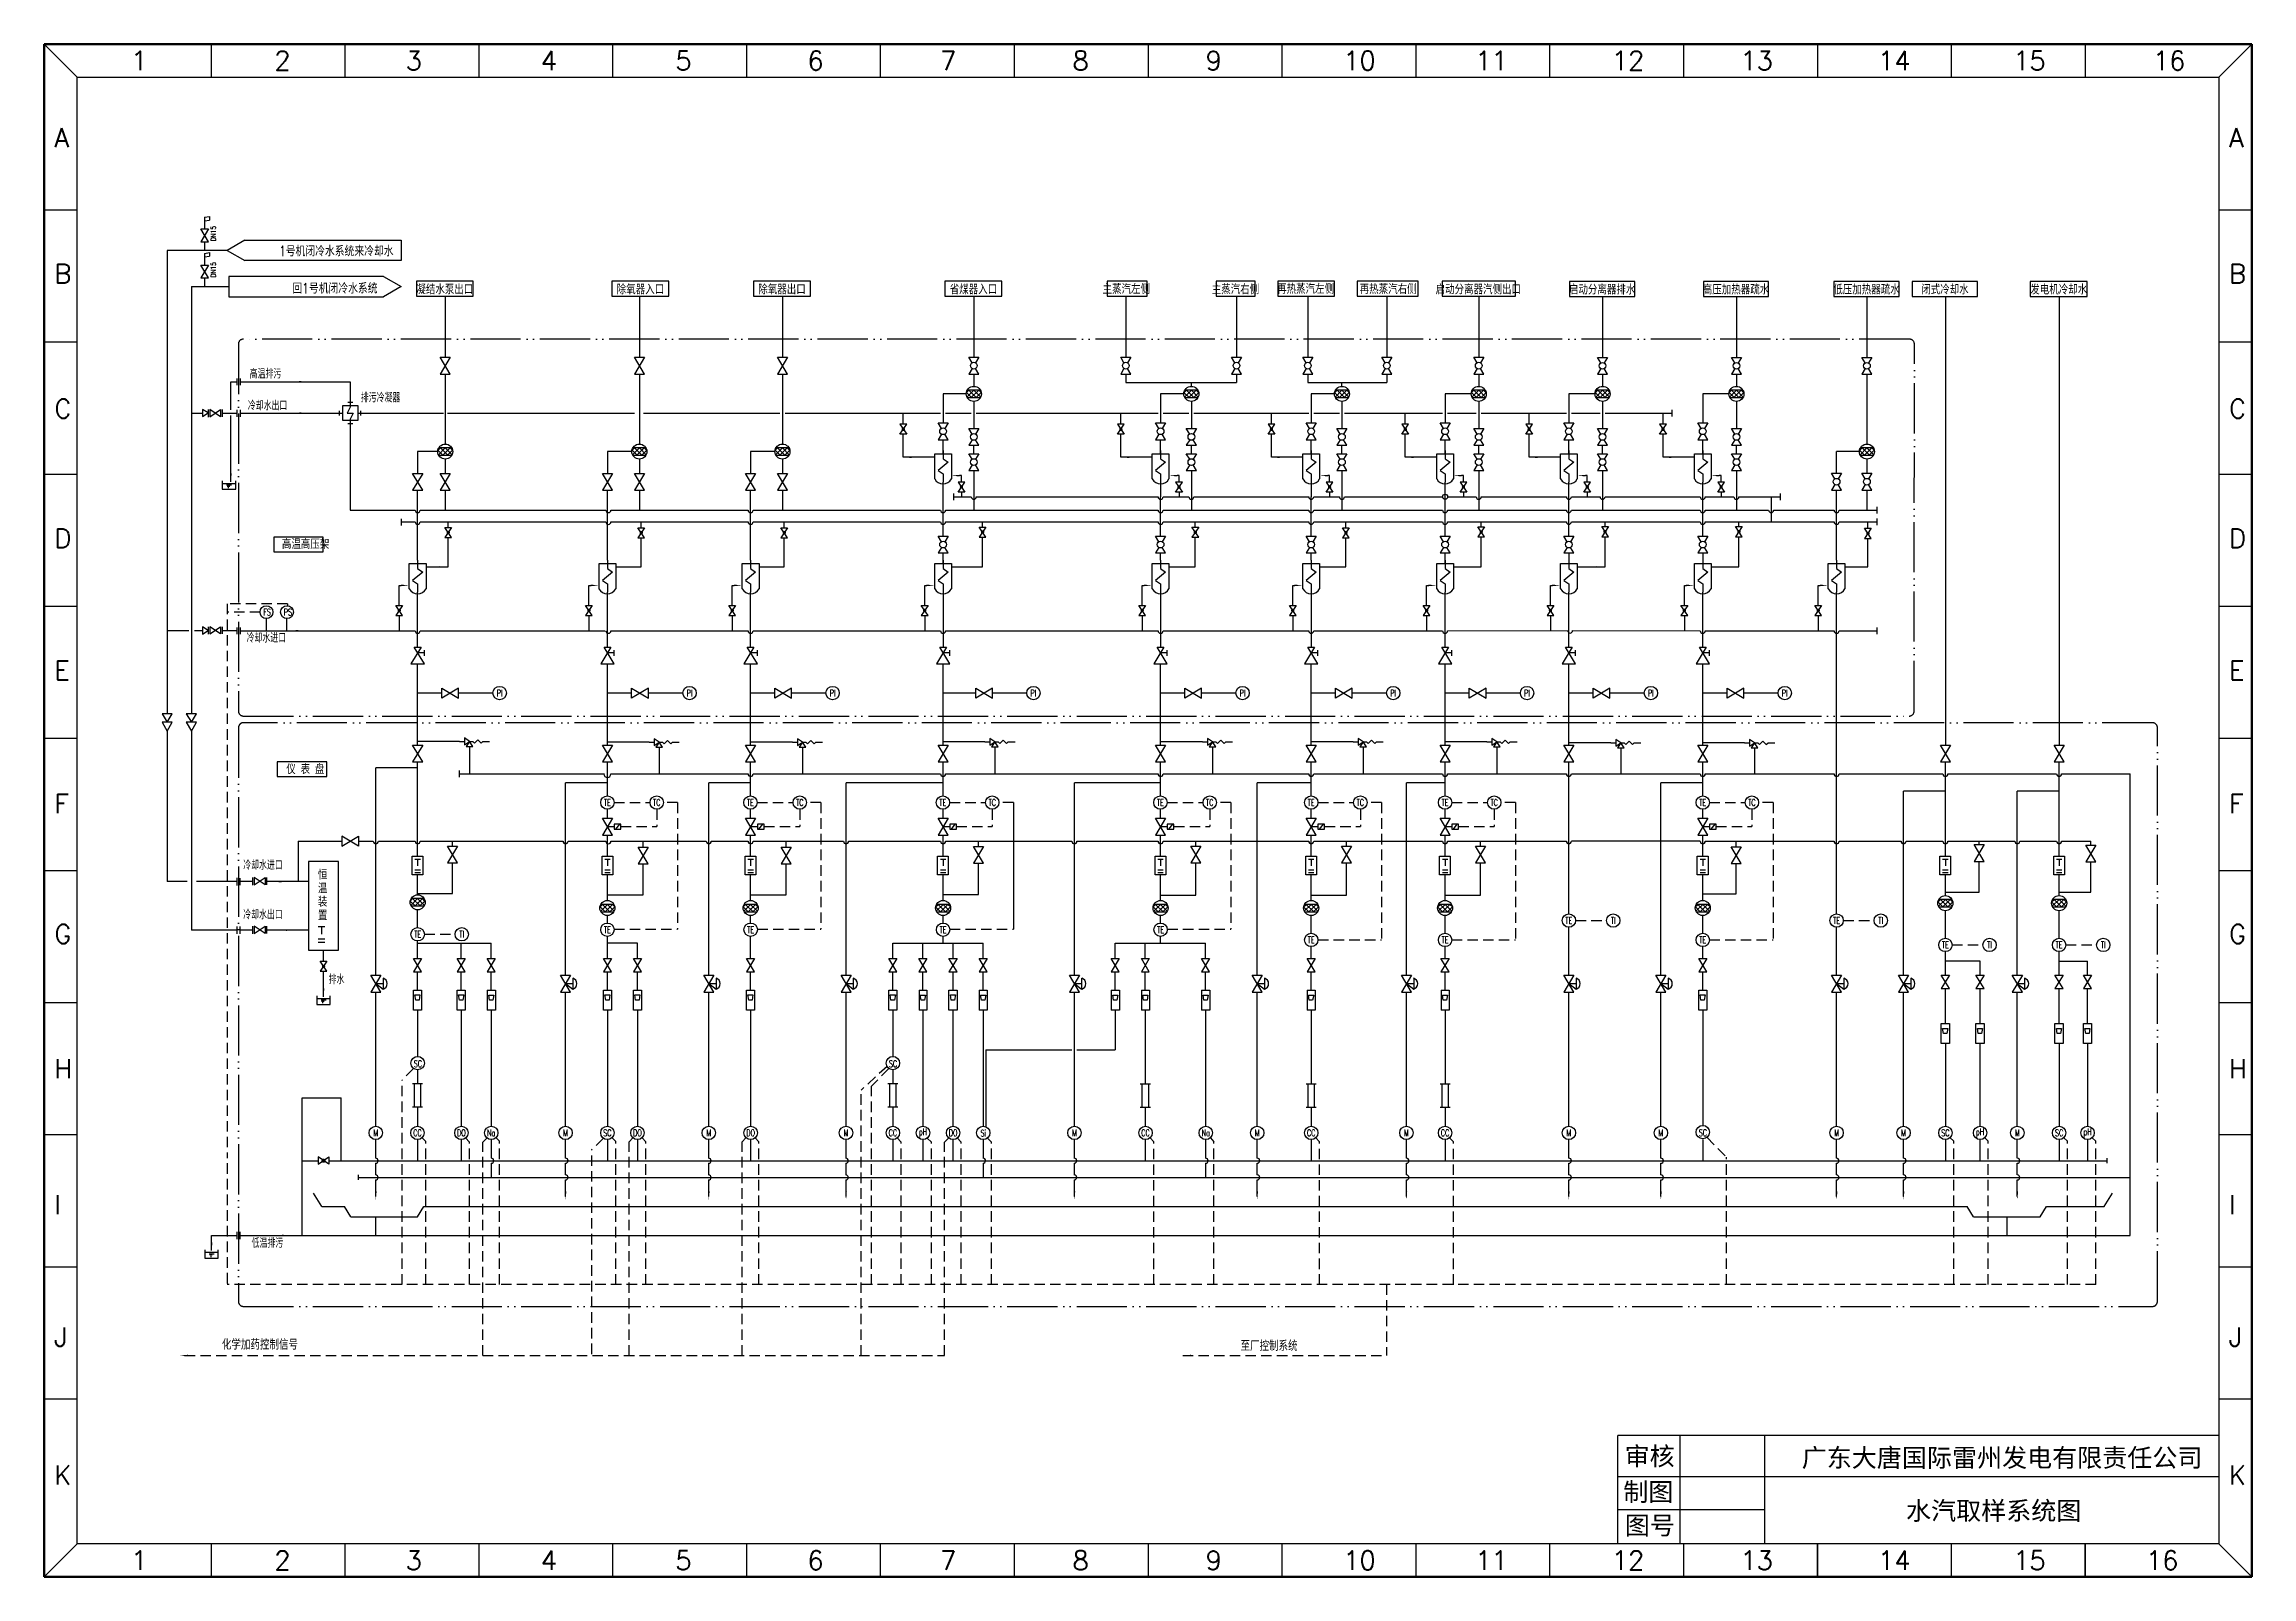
# Model space of a CAD drawing. Extents: x 2841 to 3896, y -1237 to -503.
import ezdxf
from ezdxf.enums import TextEntityAlignment as Align

# ---------------------------------------------------------------- set-up
doc = ezdxf.new("R2010")
doc.units = 0
doc.header["$LTSCALE"] = 10
doc.header["$MEASUREMENT"] = 0
for name, pattern in [('ACAD_ISO05W100', [33, 24, -3, 0, -3, 0, -3]), ('F', [0.75, 0.5, -0.25]), ('K', [2.5, 1.25, -0.25, 0.25, -0.25, 0.25, -0.25])]:
    doc.linetypes.add(name, pattern=pattern)
doc.layers.get('0').update_dxf_attribs({"linetype": 'CONTINUOUS'})
for name, color, linetype in [('01', 7, 'CONTINUOUS'), ('04', 7, 'F'), ('07', 7, 'K'), ('11', 7, 'CONTINUOUS'), ('TEXT', 7, 'CONTINUOUS')]:
    doc.layers.add(name, color=color, linetype=linetype)
doc.styles.add('HZ', font='geditxt.shx', dxfattribs={"width": 0.7, "bigfont": 'hztxt1.shx'})
doc.styles.add('样式 1', font='SIMFANG.TTF', dxfattribs={"height": 2})
doc.styles.add('样式 2', font='txt.shx', dxfattribs={"height": 2})

msp = doc.modelspace()

# ---------------------------------------------------------------- texts
at = {"color": 7, "linetype": 'ByBlock', "lineweight": -3, "style": '样式 2'}
for s, p in [('1', (2882.3, -515.9)), ('2', (2950.8, -515.9)), ('3', (3013.6, -515.9)), ('4', (3078.2, -515.9)), ('5', (3142.5, -515.9)), ('6', (3205.6, -515.9)), ('7', (3269.1, -515.9)), ('8', (3332.4, -515.9)), ('9', (3396, -515.9)), ('10', (3461.8, -515.9)), ('11', (3524.9, -515.9)), ('12', (3590.2, -515.9)), ('13', (3651.7, -515.9)), ('14', (3717.5, -515.9)), ('15', (3782.1, -515.9)), ('16', (3848.9, -515.9)), ('A', (2845.6, -552.8)), ('A', (3885.3, -552.8)), ('B', (2845.6, -617.8)), ('B', (3885.3, -617.8)), ('C', (2845.6, -682.4)), ('C', (3885.3, -682.4)), ('D', (2845.6, -744.4)), ('D', (3885.3, -744.4)), ('E', (2845.6, -807.6)), ('E', (3885.3, -807.6)), ('F', (2845.6, -871.4)), ('F', (3885.3, -871.4)), ('G', (2845.6, -933.7)), ('G', (3885.3, -933.7)), ('H', (2845.6, -998.1)), ('H', (3885.3, -998.1)), ('I', (2845.6, -1063.1)), ('I', (3885.3, -1063.1)), ('J', (2845.6, -1126.5)), ('J', (3885.3, -1126.5)), ('K', (2845.6, -1192.4)), ('K', (3885.3, -1192.4)), ('1', (2882.3, -1233.3)), ('2', (2950.8, -1233.3)), ('3', (3013.6, -1233.3)), ('4', (3078.2, -1233.3)), ('5', (3142.5, -1233.3)), ('6', (3205.6, -1233.3)), ('7', (3269.1, -1233.3)), ('8', (3332.4, -1233.3)), ('9', (3396, -1233.3)), ('10', (3461.8, -1233.3)), ('11', (3524.9, -1233.3)), ('12', (3590.2, -1233.3)), ('13', (3651.7, -1233.3)), ('14', (3717.5, -1233.3)), ('15', (3782.1, -1233.3)), ('16', (3845.6, -1233.3))]:
    msp.add_text(s, height=9.07, dxfattribs=at).set_placement(p)
at = {"color": 0, "width": 288.921, "attachment_point": 5, "style": '样式 1'}
for s, insert, char_height in [('{\\fFangSong_GB2312|b0|i0|c134|p49;审核}', (3608.3, -1179.4), 8.778), ('广东大唐国际雷州发电有限责任公司', (3776.8, -1180.2), 8.778), ('{\\fFangSong_GB2312|b0|i0|c134|p49;制图}', (3607.7, -1196.5), 8.778), ('水汽取样系统图', (3772.8, -1205.5), 8.78), ('{\\fFangSong_GB2312|b0|i0|c134|p49;图号}', (3608.4, -1212.5), 8.778)]:
    msp.add_mtext(s, dxfattribs=dict(at, insert=insert, char_height=char_height))
at = {"layer": '11', "color": 0, "style": 'HZ', "width": 0.7}
for p in [(2922.8, -597.8), (2922.8, -615.1)]:
    msp.add_text('DN15', height=2.4, rotation=90, dxfattribs=at).set_placement(p)
at = {"layer": '11', "color": 0, "style": 'HZ'}
for s, height, width, p in [('1号机闭冷水系统来冷却水', 5, 0.75, (2953, -605)), ('回1号机闭冷水系统', 5, 0.75, (2959.4, -622.8)), ('高温排污', 4, 0.7, (2939, -663.4)), ('冷却水出口', 4, 0.7, (2938.1, -678.6)), ('排污冷凝器', 4, 0.7, (2992.1, -674.8)), ('高温高压架', 4.8, 0.7, (2954.4, -745)), ('FS', 3.2, 0.7, (2945.5, -776.8)), ('PS', 3.2, 0.7, (2955.3, -776.8)), ('冷却水进口', 4, 0.7, (2937.5, -789.7)), ('仪 表 盘', 4.8, 0.7, (2956.5, -852.7)), ('冷却水进口', 4, 0.7, (2935.9, -898.4)), ('恒', 4.8, 0.7, (2971.6, -903.2)), ('温', 4.8, 0.7, (2971.6, -909.7)), ('冷却水出口', 4, 0.7, (2935.9, -922.1)), ('装', 4.8, 0.7, (2971.6, -916.1)), ('置', 4.8, 0.7, (2971.6, -922.6)), ('排水', 4, 0.7, (2976.7, -953.1)), ('低温排污', 4, 0.7, (2939.9, -1079.2)), ('化学加药控制信号', 5, 0.7, (2925.7, -1128)), ('至厂控制系统', 5, 0.7, (3412.7, -1128.6))]:
    msp.add_text(s, height=height, dxfattribs=dict(at, width=width)).set_placement(p)
at = {"layer": '11', "color": 0, "style": 'HZ', "width": 0.7}
for s, height, p in [('凝结水泵出口', 4.8, (3032.3, -620.5)), ('除氧器入口', 4.8, (3125.8, -620.5)), ('除氧器出口', 4.8, (3193.5, -620.5)), ('省煤器入口', 4.8, (3285, -620.5)), ('主蒸汽左侧', 4.8, (3358.1, -620.4)), ('主蒸汽右侧', 4.8, (3410.3, -620.5)), ('再热蒸汽左侧', 4.8, (3443.8, -620.3)), ('再热蒸汽右侧', 4.8, (3483.3, -620.4)), ('启动分离器汽侧出口', 4.8, (3526.4, -620.5)), ('启动分离器排水', 4.8, (3585.6, -620.6)), ('高压加热器疏水', 4.8, (3649.6, -620.6)), ('低压加热器疏水', 4.8, (3712, -620.6)), ('闭式冷却水', 4.8, (3749.5, -620.6)), ('发电机冷却水', 4.8, (3803.9, -620.6)), ('PI', 3.2, (3058.5, -813.9)), ('PI', 3.2, (3149.3, -813.9)), ('PI', 3.2, (3217.7, -813.9)), ('PI', 3.2, (3313.7, -813.9)), ('PI', 3.2, (3413.7, -813.9)), ('PI', 3.2, (3485.7, -813.9)), ('PI', 3.2, (3549.7, -813.9)), ('PI', 3.2, (3608.9, -813.9)), ('PI', 3.2, (3672.9, -813.9)), ('TE', 3.2, (3110, -866.3)), ('TC', 3.2, (3133.6, -866.3)), ('TE', 3.2, (3178.4, -866.3)), ('TC', 3.2, (3202, -866.3)), ('TE', 3.2, (3270.4, -866.3)), ('TC', 3.2, (3294, -866.3)), ('TE', 3.2, (3374.4, -866.3)), ('TC', 3.2, (3398, -866.3)), ('TE', 3.2, (3446.5, -866.3)), ('TC', 3.2, (3470, -866.3)), ('TE', 3.2, (3510.5, -866.3)), ('TC', 3.2, (3534, -866.3)), ('TE', 3.2, (3633.7, -866.3)), ('TC', 3.2, (3657.2, -866.3)), ('TE', 3.2, (3019.3, -929.3)), ('TI', 3.2, (3040.4, -929.3)), ('TE', 3.2, (3110, -927.1)), ('TE', 3.2, (3178.5, -927.1)), ('TE', 3.2, (3270.5, -927.1)), ('TE', 3.2, (3374.5, -927.1)), ('TE', 3.2, (3569.7, -922.7)), ('TI', 3.2, (3590.9, -922.7)), ('TE', 3.2, (3697.7, -922.7)), ('TI', 3.2, (3718.8, -922.7)), ('TE', 3.2, (3446.5, -932)), ('TE', 3.2, (3510.5, -932)), ('TE', 3.2, (3633.7, -932)), ('TE', 3.2, (3749.7, -934.4)), ('TI', 3.2, (3770.8, -934.4)), ('TE', 3.2, (3804.1, -934.4)), ('TI', 3.2, (3825.2, -934.4)), ('SC', 3.2, (3019.4, -991.2)), ('SC', 3.2, (3246.6, -991.2)), ('M', 3.2, (2999.3, -1024.3)), ('CC', 3.2, (3019.2, -1024.3)), ('DO', 3.2, (3040.2, -1024.3)), ('Na', 3.2, (3054.5, -1024.3)), ('M', 3.2, (3090, -1024.3)), ('SC', 3.2, (3110, -1024.3)), ('DO', 3.2, (3124.4, -1024.3)), ('M', 3.2, (3158.5, -1024.3)), ('DO', 3.2, (3178.5, -1024.3)), ('M', 3.2, (3224.1, -1024.3)), ('CC', 3.2, (3246.5, -1024.3)), ('pH', 3.2, (3260.9, -1024.3)), ('DO', 3.2, (3275.3, -1024.3)), ('Si', 3.2, (3289.7, -1024.3)), ('M', 3.2, (3333.3, -1024.3)), ('CC', 3.2, (3367.3, -1024.3)), ('Na', 3.2, (3396.1, -1024.3)), ('M', 3.2, (3420.7, -1024.3)), ('CC', 3.2, (3446.5, -1024.3)), ('M', 3.2, (3492, -1024.3)), ('CC', 3.2, (3510.5, -1024.3)), ('M', 3.2, (3569.7, -1024.3)), ('M', 3.2, (3613.7, -1024.3)), ('SC', 3.2, (3633.8, -1024.2)), ('M', 3.2, (3697.7, -1024.3)), ('M', 3.2, (3729.7, -1024.3)), ('SC', 3.2, (3749.7, -1024.3)), ('pH', 3.2, (3766.3, -1024.3)), ('M', 3.2, (3784.1, -1024.3)), ('SC', 3.2, (3804.1, -1024.3)), ('pH', 3.2, (3817.7, -1024.3))]:
    msp.add_text(s, height=height, dxfattribs=at).set_placement(p, align=Align.MIDDLE)

# ---------------------------------------------------------------- blocks, each defined once
blk = doc.blocks.new('SZYF')
for p, q in [((-3, 10), (3, 10)), ((3, 10), (-3, 0)), ((3, 0), (-3, 10)), ((-3, 0), (3, 0))]:
    blk.add_line(p, q)
blk = doc.blocks.new('SLZZ')
for p, q in [((-3, 14), (3, 14)), ((-2, 14), (-2, 0)), ((2, 0), (2, 14)), ((-3, 0), (3, 0))]:
    blk.add_line(p, q)
blk = doc.blocks.new('SJYFL')
for p, q in [((2, 10), (-4, 0)), ((-4, 0), (4, 0)), ((4, 0), (-2, 10)), ((-2, 10), (2, 10)), ((3.8, 6.7), (0, 6.7)), ((3.8, 8.3), (3.8, 4.9))]:
    blk.add_line(p, q)
blk = doc.blocks.new('SLQQL')
at = {"layer": 'TEXT'}
for p, q in [((-5, 0), (5, 0)), ((-5, -15), (-5, 0)), ((0, 2), (0, -3)), ((5, 0), (5, -15)), ((3, -5), (-3, -10)), ((-3, -10), (0, -12)), ((0, -3), (3, -5)), ((0, -12), (0, -17))]:
    blk.add_line(p, q, dxfattribs=at)
blk.add_arc((0, -12.3), 5.67, 208.0725, 331.9275, dxfattribs=at)
blk = doc.blocks.new('BGLQ')
at = {"layer": '11'}
for p, q in [((-4.5, 0.7), (-2.9, 2.2)), ((-1.4, -2.2), (-4.4, 0.8)), ((-4.1, -1.9), (0, 2.2)), ((3.9, 2.2), (-3.9, 2.2)), ((1.5, -2.2), (-2.9, 2.2)), ((-1.5, -2.2), (2.9, 2.2)), ((4.1, -1.9), (0, 2.2)), ((1.4, -2.2), (4.4, 0.8)), ((4.5, 0.7), (2.9, 2.2)), ((-3.9, -2.2), (3.9, -2.2))]:
    blk.add_line(p, q, dxfattribs=at)
blk.add_circle((0, 0), 4.5, dxfattribs=at)
blk = doc.blocks.new('SAQF')
for p, q in [((-6, 0), (-3, 0)), ((-3, 2), (-3, -2)), ((0, 0), (-3, 2)), ((-3, -2), (0, 0)), ((0, 0), (-2, -3)), ((0, 0), (2, 0)), ((2, -3), (0, 0)), ((2, 0), (3, -1)), ((3, -1), (5, 1)), ((5, 1), (7, -1)), ((7, -1), (8, 0)), ((8, 0), (12, 0)), ((-2, -3), (2, -3)), ((0, -3), (0, -5))]:
    blk.add_line(p, q)
blk = doc.blocks.new('SGYF')
for p, q in [((-1, 6.7), (-3, 10)), ((-3, 10), (3, 10)), ((-1, 3.3), (-3, 0)), ((-3, 0), (3, 0)), ((3, 10), (1, 6.7)), ((3, 0), (1, 3.3))]:
    blk.add_line(p, q)
blk.add_circle((0, 5), 2)

# ---------------------------------------------------------------- linework, layer by layer
at = {"color": 7, "linetype": 'ByBlock', "lineweight": 50}
for p, q in [((2840.7, -503.5), (3896.2, -503.5)), ((2840.7, -1236.7), (2840.7, -503.5)), ((3896.2, -503.5), (3896.2, -1236.7)), ((3896.2, -1236.7), (2840.7, -1236.7))]:
    msp.add_line(p, q, dxfattribs=at)
at = {"color": 7, "linetype": 'ByBlock', "lineweight": -3}
for p, q in [((2856.5, -519.3), (2840.7, -503.5)), ((2920.5, -503.5), (2920.5, -519.3)), ((2984.5, -503.5), (2984.5, -519.3)), ((3048.5, -503.5), (3048.5, -519.3)), ((3112.5, -503.5), (3112.5, -519.3)), ((3176.5, -503.5), (3176.5, -519.3)), ((3240.5, -503.5), (3240.5, -519.3)), ((3304.5, -503.5), (3304.5, -519.3)), ((3368.5, -503.5), (3368.5, -519.3)), ((3432.5, -503.5), (3432.5, -519.3)), ((3496.5, -503.5), (3496.5, -519.3)), ((3560.5, -503.5), (3560.5, -519.3)), ((3624.5, -503.5), (3624.5, -519.3)), ((3688.5, -503.5), (3688.5, -519.3)), ((3752.5, -503.5), (3752.5, -519.3)), ((3816.5, -503.5), (3816.5, -519.3)), ((3880.4, -519.3), (3896.2, -503.5)), ((2856.5, -582.9), (2840.7, -582.9)), ((3896.2, -582.9), (3880.4, -582.9)), ((3896.2, -582.9), (3880.4, -582.9)), ((2856.5, -646.1), (2840.7, -646.1)), ((3896.2, -646.1), (3880.4, -646.1)), ((2856.5, -709.3), (2840.7, -709.3)), ((3896.2, -709.3), (3880.4, -709.3)), ((2856.5, -772.5), (2840.7, -772.5)), ((3896.2, -772.5), (3880.4, -772.5)), ((2856.5, -835.7), (2840.7, -835.7)), ((3896.2, -835.7), (3880.4, -835.7)), ((2856.5, -898.9), (2840.7, -898.9)), ((3896.2, -898.9), (3880.4, -898.9)), ((2856.5, -962.1), (2840.7, -962.1)), ((3896.2, -962.1), (3880.4, -962.1)), ((2856.5, -1025.3), (2840.7, -1025.3)), ((3896.2, -1025.3), (3880.4, -1025.3)), ((2856.5, -1088.5), (2840.7, -1088.5)), ((3896.2, -1088.5), (3880.4, -1088.5)), ((2856.5, -1151.7), (2840.7, -1151.7)), ((3896.2, -1151.7), (3880.4, -1151.7)), ((2856.5, -1220.9), (2840.7, -1236.7)), ((2920.5, -1220.9), (2920.5, -1236.7)), ((2920.5, -1220.9), (2920.5, -1236.7)), ((2984.5, -1220.9), (2984.5, -1236.7)), ((3048.5, -1220.9), (3048.5, -1236.7)), ((3112.5, -1220.9), (3112.5, -1236.7)), ((3176.5, -1220.9), (3176.5, -1236.7)), ((3240.5, -1220.9), (3240.5, -1236.7)), ((3304.5, -1220.9), (3304.5, -1236.7)), ((3368.5, -1220.9), (3368.5, -1236.7)), ((3432.5, -1220.9), (3432.5, -1236.7)), ((3496.5, -1220.9), (3496.5, -1236.7)), ((3560.5, -1220.9), (3560.5, -1236.7)), ((3624.5, -1220.9), (3624.5, -1236.7)), ((3624.5, -1220.9), (3624.5, -1236.7)), ((3688.4, -1220.9), (3688.4, -1236.7)), ((3688.5, -1220.9), (3688.5, -1236.7)), ((3752.4, -1220.9), (3752.4, -1236.7)), ((3752.5, -1220.9), (3752.5, -1236.7)), ((3816.4, -1220.9), (3816.4, -1236.7)), ((3816.5, -1220.9), (3816.5, -1236.7)), ((3880.4, -1220.9), (3896.2, -1236.7))]:
    msp.add_line(p, q, dxfattribs=at)
at = {"color": 7, "linetype": 'ByBlock', "lineweight": 30}
for p, q in [((2856.5, -519.3), (3880.4, -519.3)), ((2856.5, -1220.9), (2856.5, -519.3)), ((3880.4, -519.3), (3880.4, -1220.9)), ((3880.4, -1169.1), (3593.1, -1169.1)), ((3880.4, -1220.9), (2856.5, -1220.9))]:
    msp.add_line(p, q, dxfattribs=at)
at = {"color": 4}
for p, q in [((2928.3, -602.2), (2899.5, -602.2)), ((2899.5, -602.2), (2899.5, -823.8)), ((2911.1, -619.5), (2929, -619.5)), ((2911.1, -619.5), (2911.1, -823.8)), ((2911.1, -680), (2916.5, -680)), ((2934.5, -680), (2983.5, -680)), ((2990.7, -680), (3031.6, -680)), ((3033.6, -680), (3122.9, -680)), ((3127.2, -680), (3192.4, -680)), ((3195, -680), (3269.3, -680)), ((3251.5, -685.3), (3251.5, -680)), ((3271.7, -680), (3284, -680)), ((3286.4, -680), (3373.3, -680)), ((3355.5, -685.3), (3355.5, -680)), ((3375.7, -680), (3388, -680)), ((3390.4, -680), (3445.3, -680)), ((3427.5, -685.3), (3427.5, -680)), ((3447.7, -680), (3460, -680)), ((3462.4, -680), (3509.3, -680)), ((3491.5, -685.3), (3491.5, -680)), ((3511.7, -680), (3525.4, -680)), ((3527.8, -680), (3568.5, -680)), ((3550.7, -685.3), (3550.7, -680)), ((3570.9, -680), (3584.6, -680)), ((3587, -680), (3619, -680)), ((3614.7, -685.3), (3614.7, -680)), ((3251.5, -701.1), (3251.5, -690.1)), ((3355.5, -701.1), (3355.5, -690.1)), ((3427.5, -701.1), (3427.5, -690.1)), ((3491.5, -701.1), (3491.5, -690.1)), ((3550.7, -701.1), (3550.7, -690.1)), ((3614.7, -701.1), (3614.7, -690.1)), ((3266.5, -701.1), (3251.5, -701.1)), ((3370.5, -701.1), (3355.5, -701.1)), ((3442.5, -701.1), (3427.5, -701.1)), ((3506.5, -701.1), (3491.5, -701.1)), ((3565.7, -701.1), (3550.7, -701.1)), ((3629.7, -701.1), (3614.7, -701.1)), ((3279.3, -709.9), (3278.5, -709.9)), ((3279.3, -713), (3279.3, -709.9)), ((3383.3, -709.9), (3382.5, -709.9)), ((3383.3, -713), (3383.3, -709.9)), ((3455.3, -709.9), (3454.5, -709.9)), ((3455.3, -713), (3455.3, -709.9)), ((3519.3, -709.9), (3518.5, -709.9)), ((3519.3, -713), (3519.3, -709.9)), ((3578.5, -709.9), (3577.7, -709.9)), ((3578.5, -713), (3578.5, -709.9)), ((3642.5, -709.9), (3641.7, -709.9)), ((3642.5, -713), (3642.5, -709.9)), ((3275.5, -720), (3284, -720)), ((3279.3, -717.8), (3279.3, -720)), ((3286.4, -720), (3373.3, -720)), ((3375.7, -720), (3388, -720)), ((3383.3, -717.8), (3383.3, -720)), ((3390.4, -720), (3445.3, -720)), ((3447.7, -720), (3460, -720)), ((3455.3, -717.8), (3455.3, -720)), ((3462.4, -720), (3509.3, -720)), ((3511.7, -720), (3525.4, -720)), ((3519.3, -717.8), (3519.3, -720)), ((3527.8, -720), (3568.5, -720)), ((3570.9, -720), (3584.6, -720)), ((3578.5, -717.8), (3578.5, -720)), ((3587, -720), (3632.5, -720)), ((3634.9, -720), (3648.6, -720)), ((3642.5, -717.8), (3642.5, -720)), ((3651, -720), (3670.7, -720)), ((3666.4, -720), (3666.4, -732)), ((3011.4, -732), (3018.1, -732)), ((3020.5, -732), (3109.3, -732)), ((3033.9, -734.7), (3033.9, -732)), ((3111.7, -732), (3177.3, -732)), ((3126.2, -734.8), (3126.2, -732)), ((3179.7, -732), (3269.3, -732)), ((3194.6, -734.8), (3194.6, -732)), ((3271.7, -732), (3373.3, -732)), ((3289.4, -734.5), (3289.4, -732)), ((3375.7, -732), (3445.3, -732)), ((3391.1, -734.6), (3391.1, -732)), ((3447.7, -732), (3509.3, -732)), ((3463.1, -734.8), (3463.1, -732)), ((3511.7, -732), (3568.5, -732)), ((3527.8, -734.4), (3527.8, -732)), ((3570.9, -732), (3632.5, -732)), ((3587, -734.3), (3587, -732)), ((3634.9, -732), (3696.5, -732)), ((3651, -734.3), (3651, -732)), ((3698.9, -732), (3717, -732)), ((3712.7, -735.1), (3712.7, -732)), ((3033.9, -753.6), (3033.9, -739.5)), ((3126.2, -753.6), (3126.2, -739.6)), ((3194.6, -753.6), (3194.6, -739.6)), ((3289.4, -753.6), (3289.4, -739.3)), ((3391.1, -753.6), (3391.1, -739.4)), ((3463.1, -753.6), (3463.1, -739.6)), ((3527.8, -753.6), (3527.8, -739.2)), ((3587, -753.6), (3587, -739.1)), ((3651, -753.6), (3651, -739.1)), ((3712.7, -753.6), (3712.7, -739.9)), ((3023.3, -753.6), (3033.9, -753.6)), ((3114, -753.6), (3126.2, -753.6)), ((3182.5, -753.6), (3194.6, -753.6)), ((3274.5, -753.6), (3289.4, -753.6)), ((3378.5, -753.6), (3391.1, -753.6)), ((3450.5, -753.6), (3463.1, -753.6)), ((3514.5, -753.6), (3527.8, -753.6)), ((3573.7, -753.6), (3587, -753.6)), ((3637.7, -753.6), (3651, -753.6)), ((3701.7, -753.6), (3712.7, -753.6)), ((3010.5, -772), (3010.5, -762.4)), ((3010.5, -762.4), (3011.3, -762.4)), ((3101.2, -772), (3101.2, -762.4)), ((3101.2, -762.4), (3102, -762.4)), ((3169.7, -772), (3169.7, -762.4)), ((3169.7, -762.4), (3170.5, -762.4)), ((3261.7, -772), (3261.7, -762.4)), ((3261.7, -762.4), (3262.5, -762.4)), ((3365.7, -772), (3365.7, -762.4)), ((3365.7, -762.4), (3366.5, -762.4)), ((3437.7, -772), (3437.7, -762.4)), ((3437.7, -762.4), (3438.5, -762.4)), ((3501.7, -772), (3501.7, -762.4)), ((3501.7, -762.4), (3502.5, -762.4)), ((3560.9, -772), (3560.9, -762.4)), ((3560.9, -762.4), (3561.7, -762.4)), ((3624.9, -772), (3624.9, -762.4)), ((3624.9, -762.4), (3625.7, -762.4)), ((3688.9, -772), (3688.9, -762.4)), ((3688.9, -762.4), (3689.7, -762.4)), ((3010.5, -776.8), (3010.5, -784)), ((3101.2, -776.8), (3101.2, -784)), ((3169.7, -776.8), (3169.7, -784)), ((3261.7, -776.8), (3261.7, -784)), ((3365.7, -776.8), (3365.7, -784)), ((3437.7, -776.8), (3437.7, -784)), ((3501.7, -776.8), (3501.7, -784)), ((3560.9, -776.8), (3560.9, -784)), ((3624.9, -776.8), (3624.9, -784)), ((3688.9, -776.8), (3688.9, -784)), ((2909.9, -784.1), (2899.5, -784.1)), ((2916.5, -784.1), (2912.6, -784.1)), ((2932.9, -784.1), (2925.8, -784.1)), ((2934.5, -784.1), (3018.1, -784.1)), ((3020.5, -784.1), (3108.9, -784.1)), ((3111.7, -784.1), (3177.3, -784.1)), ((3179.7, -784.1), (3269.3, -784.1)), ((3271.7, -784.1), (3373.3, -784.1)), ((3375.7, -784.1), (3445.3, -784.1)), ((3447.7, -784.1), (3509.3, -784.1)), ((3511.7, -784.1), (3569.1, -784)), ((3571.5, -784), (3632.5, -784.1)), ((3634.9, -784.1), (3696.5, -784.1)), ((3698.9, -784.1), (3717, -784.1)), ((2911.1, -805.2), (2911.1, -823.8)), ((2899.5, -832.1), (2899.5, -904.1)), ((2911.1, -832.1), (2911.1, -927.3)), ((2962.2, -884.8), (2962.2, -904.1)), ((2962.2, -884.8), (2983, -884.8)), ((2991, -884.8), (2998.1, -884.8)), ((3000.5, -884.8), (3018.1, -884.8)), ((3020.5, -884.8), (3088.8, -884.8)), ((3035.9, -887.1), (3035.9, -884.8)), ((3091.2, -884.8), (3109.3, -884.8)), ((3111.7, -884.8), (3157.3, -884.8)), ((3127.1, -887.6), (3127.1, -884.8)), ((3159.7, -884.8), (3177.3, -884.8)), ((3179.7, -884.8), (3222.9, -884.8)), ((3195.5, -887.6), (3195.5, -884.8)), ((3225.3, -884.8), (3269.3, -884.8)), ((3271.7, -884.8), (3332.1, -884.8)), ((3287.5, -887.3), (3287.5, -884.8)), ((3334.5, -884.8), (3373.3, -884.8)), ((3375.7, -884.8), (3445.3, -884.8)), ((3391.4, -887.1), (3391.4, -884.8)), ((3447.7, -884.8), (3509.3, -884.8)), ((3463.4, -887.1), (3463.4, -884.8)), ((3511.7, -884.8), (3568.5, -884.8)), ((3527.4, -887.1), (3527.4, -884.8)), ((3632.5, -884.8), (3570.9, -884.8)), ((3634.9, -884.8), (3696.5, -884.8)), ((3649.7, -887.5), (3649.7, -884.8)), ((3698.9, -884.8), (3728.5, -884.8)), ((3730.9, -884.8), (3748.5, -884.8)), ((3750.9, -884.8), (3782.9, -884.8)), ((3765.8, -886.4), (3765.8, -884.8)), ((3785.3, -884.8), (3802.9, -884.8)), ((3805.3, -884.8), (3819.3, -884.8)), ((3819.3, -886.6), (3819.3, -884.8)), ((3035.9, -909.8), (3035.9, -895.1)), ((3127.1, -910.4), (3127.1, -895.6)), ((3195.5, -910.4), (3195.5, -895.6)), ((3287.5, -910.3), (3287.5, -895.3)), ((3391.4, -910.5), (3391.4, -895.1)), ((3463.4, -910.5), (3463.4, -895.1)), ((3527.4, -910.5), (3527.4, -895.1)), ((3649.7, -909.9), (3649.7, -895.5)), ((3765.8, -909.2), (3765.8, -894.4)), ((3819.3, -909.1), (3819.3, -894.6)), ((2909.1, -904.1), (2899.5, -904.1)), ((2919.1, -904.1), (2913.6, -904.1)), ((2932.8, -904.1), (2919.1, -904.1)), ((2940.4, -904.1), (2934.3, -904.1)), ((2967.1, -904.1), (2947.1, -904.1)), ((3019.3, -909.8), (3035.9, -909.8)), ((3110, -910.4), (3127.1, -910.4)), ((3178.5, -910.4), (3195.5, -910.4)), ((3270.5, -910.3), (3287.5, -910.3)), ((3374.5, -910.5), (3391.4, -910.5)), ((3446.5, -910.5), (3463.4, -910.5)), ((3510.5, -910.5), (3527.4, -910.5)), ((3633.7, -909.9), (3649.7, -909.9)), ((3749.7, -909.2), (3765.8, -909.2)), ((3804.1, -909.1), (3819.3, -909.1)), ((2919, -927.3), (2911.1, -927.3)), ((2932.8, -927.3), (2919, -927.3)), ((2940.4, -927.3), (2934.3, -927.3)), ((2967.1, -927.3), (2947.1, -927.3))]:
    msp.add_line(p, q, dxfattribs=at)
at = {"color": 0}
for p, q in [((2988.3, -674.9), (2985.9, -674.9)), ((3357.9, -665.4), (3410.8, -665.4)), ((3444.9, -665.4), (3482.7, -665.4)), ((2916.5, -678.2), (2916.5, -681.6)), ((2919.1, -679.9), (2916.5, -678.2)), ((2916.5, -681.6), (2919.1, -679.9)), ((2919.9, -678.3), (2919.9, -681.8)), ((2919.9, -681.8), (2925.1, -678.3)), ((2925.1, -681.8), (2919.9, -678.3)), ((2925.1, -678.3), (2925.1, -681.8)), ((2982, -681.1), (2982, -678.9)), ((2988.3, -685.1), (2985.9, -685.1)), ((2992.2, -681.1), (2992.2, -678.9)), ((3619, -678.4), (3619, -681.6)), ((3670.7, -718.4), (3670.7, -721.6)), ((3717, -724.8), (3717, -728)), ((3717, -730.4), (3717, -733.6)), ((2919.1, -784), (2916.5, -782.2)), ((2916.5, -782.2), (2916.5, -785.7)), ((2916.5, -785.7), (2919.1, -784)), ((2919.9, -785.6), (2925.1, -782.2)), ((2925.1, -785.6), (2919.9, -782.2)), ((2919.9, -782.2), (2919.9, -785.6)), ((2925.1, -782.2), (2925.1, -785.6)), ((2928.3, -784.1), (2925.8, -784.1)), ((3717, -782.5), (3717, -785.7)), ((3466.5, -837.2), (3468.9, -837.2)), ((3468.9, -835.6), (3468.9, -838.8)), ((3471.3, -837.2), (3468.9, -835.6)), ((3468.9, -838.8), (3471.3, -837.2)), ((3471.3, -837.2), (3469.7, -839.6)), ((3469.7, -839.6), (3472.9, -839.6)), ((3471.3, -837.2), (3472.9, -837.2)), ((3472.9, -839.6), (3471.3, -837.2)), ((3471.3, -839.6), (3471.3, -841.2)), ((3472.9, -837.2), (3473.7, -838)), ((3473.7, -838), (3475.3, -836.4)), ((3475.3, -836.4), (3476.9, -838)), ((3476.9, -838), (3477.7, -837.2)), ((3477.7, -837.2), (3480.9, -837.2)), ((3530.5, -837.2), (3532.9, -837.2)), ((3532.9, -835.6), (3532.9, -838.8)), ((3535.3, -837.2), (3532.9, -835.6)), ((3532.9, -838.8), (3535.3, -837.2)), ((3535.3, -837.2), (3533.7, -839.6)), ((3533.7, -839.6), (3536.9, -839.6)), ((3535.3, -837.2), (3536.9, -837.2)), ((3536.9, -839.6), (3535.3, -837.2)), ((3535.3, -839.6), (3535.3, -841.2)), ((3536.9, -837.2), (3537.7, -838)), ((3537.7, -838), (3539.3, -836.4)), ((3539.3, -836.4), (3540.9, -838)), ((3540.9, -838), (3541.7, -837.2)), ((3541.7, -837.2), (3544.9, -837.2)), ((3039.2, -851), (3039.2, -854.2)), ((3039.2, -852.6), (3108.6, -852.6)), ((3111.7, -852.6), (3177.3, -852.6)), ((3179.7, -852.6), (3269.3, -852.6)), ((3271.7, -852.6), (3373.3, -852.6)), ((3375.7, -852.6), (3445.3, -852.6)), ((3447.7, -852.6), (3509.3, -852.6)), ((3511.7, -852.6), (3568.5, -852.6)), ((3570.9, -852.6), (3632.5, -852.6)), ((3634.9, -852.6), (3696.5, -852.6)), ((3698.9, -852.6), (3748.5, -852.6)), ((3750.9, -852.6), (3802.9, -852.6)), ((3805.3, -852.6), (3838, -852.6)), ((2934.3, -902.4), (2934.3, -905.8)), ((2941.2, -905.7), (2946.4, -902.2)), ((2946.4, -905.7), (2941.2, -902.2)), ((2941.2, -902.2), (2941.2, -905.7)), ((2946.4, -902.2), (2946.4, -905.7)), ((2934.3, -925.6), (2934.3, -929)), ((2941.2, -928.9), (2946.4, -925.4)), ((2946.4, -928.9), (2941.2, -925.4)), ((2941.2, -925.4), (2941.2, -928.9)), ((2946.4, -925.4), (2946.4, -928.9)), ((3418.3, -948.9), (3423.1, -948.9)), ((3423.1, -948.9), (3418.3, -956.9)), ((3423.1, -956.9), (3418.3, -948.9)), ((3418.3, -956.9), (3423.1, -956.9)), ((3444.1, -1000.8), (3448.9, -1000.8)), ((3444.9, -1000.8), (3444.9, -1012)), ((3448.1, -1012), (3448.1, -1000.8)), ((3444.1, -1012), (3448.9, -1012)), ((2934.3, -1071.6), (2934.3, -1075.1)), ((3634.3, -1188.7), (3879.9, -1188.7))]:
    msp.add_line(p, q, dxfattribs=at)
at = {"color": 0, "linetype": 'ByBlock', "lineweight": 30}
msp.add_line((3593.1, -1220.9), (3593.1, -1169.1), dxfattribs=at)
at = {"color": 0, "linetype": 'ByBlock'}
for p, q in [((3622.9, -1220.9), (3622.9, -1169.1)), ((3663.4, -1220.9), (3663.4, -1169.1)), ((3593.1, -1188.7), (3880.4, -1188.7)), ((3593.1, -1204.4), (3663.3, -1204.4))]:
    msp.add_line(p, q, dxfattribs=at)
at = {"color": 0, "lineweight": 30}
msp.add_line((3880.4, -1169.1), (3880.4, -1220.9), dxfattribs=at)
at = {"color": 0}
for points in [[(2936.7, -597.3), (2928.3, -602.2), (2936.7, -607)], [(2936.7, -597.3), (3011.4, -597.3), (3011.4, -607), (2936.7, -607)], [(3002.9, -614.6), (2929, -614.6), (2929, -624.3), (3002.9, -624.3)], [(3002.9, -614.6), (3011.4, -619.5), (3002.9, -624.3)], [(2987.1, -676.4), (2987.1, -677.1), (2985.6, -680), (2988.5, -680), (2987.1, -682.9), (2987.1, -683.6)]]:
    msp.add_lwpolyline(points, dxfattribs=at)
for points in [[(2963.7, -665, 0.8, 0, 0), (2959.7, -665, 0, 0, 0)], [(2930, -708.8, 0.8, 0, 0), (2930, -712.8, 0, 0, 0)], [(2974.3, -955.2, 0.8, 0, 0), (2974.3, -959.2, 0, 0, 0)], [(2920.8, -1076.6, 0.8, 0, 0), (2920.8, -1080.6, 0, 0, 0)]]:
    msp.add_lwpolyline(points, format="xyseb", dxfattribs=at)
at = {"color": 4}
for points in [[(2963.7, -680, 0.8, 0, 0), (2959.7, -680, 0, 0, 0)], [(3255.5, -701.1, 0.8, 0, 0), (3251.5, -701.1, 0, 0, 0)], [(3359.5, -701.1, 0.8, 0, 0), (3355.5, -701.1, 0, 0, 0)], [(3431.5, -701.1, 0.8, 0, 0), (3427.5, -701.1, 0, 0, 0)], [(3495.5, -701.1, 0.8, 0, 0), (3491.5, -701.1, 0, 0, 0)], [(3554.7, -701.1, 0.8, 0, 0), (3550.7, -701.1, 0, 0, 0)], [(3618.7, -701.1, 0.8, 0, 0), (3614.7, -701.1, 0, 0, 0)], [(3278.5, -709.9, 0.8, 0, 0), (3274.5, -709.9, 0, 0, 0)], [(3382.5, -709.9, 0.8, 0, 0), (3378.5, -709.9, 0, 0, 0)], [(3454.5, -709.9, 0.8, 0, 0), (3450.5, -709.9, 0, 0, 0)], [(3518.5, -709.9, 0.8, 0, 0), (3514.5, -709.9, 0, 0, 0)], [(3577.7, -709.9, 0.8, 0, 0), (3573.7, -709.9, 0, 0, 0)], [(3641.7, -709.9, 0.8, 0, 0), (3637.7, -709.9, 0, 0, 0)], [(3029.9, -753.6, 0.8, 0, 0), (3033.9, -753.6, 0, 0, 0)], [(3122.2, -753.6, 0.8, 0, 0), (3126.2, -753.6, 0, 0, 0)], [(3190.6, -753.6, 0.8, 0, 0), (3194.6, -753.6, 0, 0, 0)], [(3285.4, -753.6, 0.8, 0, 0), (3289.4, -753.6, 0, 0, 0)], [(3387.1, -753.6, 0.8, 0, 0), (3391.1, -753.6, 0, 0, 0)], [(3459.1, -753.6, 0.8, 0, 0), (3463.1, -753.6, 0, 0, 0)], [(3523.8, -753.6, 0.8, 0, 0), (3527.8, -753.6, 0, 0, 0)], [(3583, -753.6, 0.8, 0, 0), (3587, -753.6, 0, 0, 0)], [(3647, -753.6, 0.8, 0, 0), (3651, -753.6, 0, 0, 0)], [(3708.7, -753.6, 0.8, 0, 0), (3712.7, -753.6, 0, 0, 0)], [(3011.3, -762.4, 0.8, 0, 0), (3015.3, -762.4, 0, 0, 0)], [(3102, -762.4, 0.8, 0, 0), (3106, -762.4, 0, 0, 0)], [(3170.5, -762.4, 0.8, 0, 0), (3174.5, -762.4, 0, 0, 0)], [(3262.5, -762.4, 0.8, 0, 0), (3266.5, -762.4, 0, 0, 0)], [(3366.5, -762.4, 0.8, 0, 0), (3370.5, -762.4, 0, 0, 0)], [(3438.5, -762.4, 0.8, 0, 0), (3442.5, -762.4, 0, 0, 0)], [(3502.5, -762.4, 0.8, 0, 0), (3506.5, -762.4, 0, 0, 0)], [(3561.7, -762.4, 0.8, 0, 0), (3565.7, -762.4, 0, 0, 0)], [(3625.7, -762.4, 0.8, 0, 0), (3629.7, -762.4, 0, 0, 0)], [(3689.7, -762.4, 0.8, 0, 0), (3693.7, -762.4, 0, 0, 0)], [(2961, -784.1, 0.8, 0, 0), (2965, -784.1, 0, 0, 0)], [(2952.9, -904.1, 0.8, 0, 0), (2956.9, -904.1, 0, 0, 0)], [(2956.9, -927.3, 0.8, 0, 0), (2952.9, -927.3, 0, 0, 0)]]:
    msp.add_lwpolyline(points, format="xyseb", dxfattribs=at)
at = {"color": 0}
for points in [[(2983.5, -676.4), (2990.7, -676.4), (2990.7, -683.6), (2983.5, -683.6)], [(2901.9, -823.8), (2897.1, -823.8), (2899.5, -827.9)], [(2901.9, -827.9), (2897.1, -827.9), (2899.5, -832.1)], [(2913.5, -823.8), (2908.7, -823.8), (2911.1, -827.9)], [(2913.5, -827.9), (2908.7, -827.9), (2911.1, -832.1)]]:
    msp.add_lwpolyline(points, close=True, dxfattribs=at)
for centre in [(3019.3, -726.4), (3110.5, -726.4), (3178.5, -726.4), (3569.7, -726.4), (3633.7, -732), (3178.5, -852.6), (3270.5, -852.6), (3374.5, -852.6), (3446.5, -852.6), (3510.5, -852.6), (3569.7, -852.6), (3633.7, -852.6), (3697.7, -852.6), (3749.7, -852.6), (3804.1, -852.6)]:
    msp.add_arc(centre, 1.2, 180, 0, dxfattribs=at)
at = {"color": 4}
for centre in [(3285.2, -720), (3374.5, -720), (3389.2, -720), (3446.5, -720), (3461.2, -720), (3526.6, -720), (3569.7, -720), (3585.8, -720), (3633.7, -720), (3649.8, -720), (3019.3, -732), (3110.5, -732), (3178.5, -732), (3270.5, -732), (3374.5, -732), (3446.5, -732), (3510.5, -732), (3569.7, -732), (3697.7, -732), (3019.3, -784.1), (3110.5, -784.1), (3178.5, -784.1), (3270.5, -784.1), (3374.5, -784.1), (3446.5, -784.1), (3510.5, -784.1), (3570.3, -784), (3633.7, -784.1), (3697.7, -784.1), (2999.3, -884.8), (3019.3, -884.8), (3090, -884.8), (3110.5, -884.8), (3158.5, -884.8), (3178.5, -884.8), (3224.1, -884.8), (3270.5, -884.8), (3333.3, -884.8), (3374.5, -884.8), (3446.5, -884.8), (3510.5, -884.8), (3569.7, -884.8), (3633.7, -884.8), (3697.7, -884.8), (3729.7, -884.8), (3749.7, -884.8), (3784.1, -884.8), (3804.1, -884.8)]:
    msp.add_arc(centre, 1.2, 180, 0, dxfattribs=at)
at = {"layer": '01', "color": 0}
for p, q in [((2932.9, -663.5), (2932.9, -666.7)), ((2934.5, -663.5), (2934.5, -666.7)), ((2930, -665), (2932.9, -665)), ((2930, -678.5), (2930, -665)), ((2934.5, -665), (2987.1, -665)), ((2987.1, -665), (2987.1, -676.4)), ((2919.1, -678.3), (2919.1, -681.9)), ((2925.8, -678.3), (2925.8, -681.8)), ((2925.8, -680), (2932.9, -680)), ((2930, -712.8), (2930, -681.2)), ((2932.9, -678.5), (2932.9, -681.7)), ((2934.5, -678.5), (2934.5, -681.7)), ((2987.1, -683.6), (2987.1, -726.4)), ((3193.7, -702), (3193.7, -708.9)), ((3193.7, -716.9), (3193.7, -726.4)), ((2987.1, -726.4), (3018.1, -726.4)), ((3020.5, -726.4), (3109.3, -726.4)), ((3111.7, -726.4), (3177.3, -726.4)), ((3179.7, -726.4), (3269.3, -726.4)), ((3271.7, -726.4), (3373.3, -726.4)), ((3275.5, -718.4), (3275.5, -721.6)), ((3375.7, -726.4), (3445.3, -726.4)), ((3447.7, -726.4), (3509.3, -726.4)), ((3484.3, -726.4), (3509.3, -726.4)), ((3511.7, -726.4), (3568.5, -726.4)), ((3570.9, -726.4), (3603.6, -726.4)), ((3603.6, -726.4), (3632.5, -726.4)), ((3634.9, -726.4), (3665.2, -726.4)), ((3667.6, -726.4), (3696.5, -726.4)), ((3698.9, -726.4), (3717, -726.4)), ((3011.4, -730.5), (3011.4, -733.7)), ((2919.1, -782.2), (2919.1, -785.8)), ((2925.8, -782.2), (2925.8, -785.6)), ((2932.9, -782.5), (2932.9, -785.7)), ((2934.5, -782.5), (2934.5, -785.7)), ((3838, -1073.4), (3838, -852.6)), ((2991, -887.2), (2983, -882.4)), ((2983, -887.2), (2991, -882.4)), ((2983, -882.4), (2983, -887.2)), ((2991, -882.4), (2991, -887.2)), ((3091.7, -884.8), (3108.6, -884.8)), ((2967.1, -894.5), (2967.1, -936.9)), ((2981.5, -894.5), (2967.1, -894.5)), ((2981.5, -936.9), (2981.5, -894.5)), ((3016.7, -900.9), (3016.7, -892)), ((3016.7, -892), (3021.8, -892)), ((3018, -893.3), (3020.6, -893.3)), ((3019.3, -893.3), (3019.3, -896.5)), ((3021.8, -892), (3021.8, -900.9)), ((3107.5, -900.9), (3107.5, -892)), ((3107.5, -892), (3112.6, -892)), ((3108.8, -893.3), (3111.3, -893.3)), ((3110, -893.3), (3110, -896.5)), ((3112.6, -892), (3112.6, -900.9)), ((3175.9, -900.9), (3175.9, -892)), ((3175.9, -892), (3181, -892)), ((3177.2, -893.3), (3179.8, -893.3)), ((3178.5, -893.3), (3178.5, -896.5)), ((3181, -892), (3181, -900.9)), ((3267.9, -900.9), (3267.9, -892)), ((3267.9, -892), (3273, -892)), ((3269.2, -893.3), (3271.8, -893.3)), ((3270.5, -893.3), (3270.5, -896.5)), ((3273, -892), (3273, -900.9)), ((3371.9, -900.9), (3371.9, -892)), ((3371.9, -892), (3377, -892)), ((3373.2, -893.3), (3375.8, -893.3)), ((3374.5, -893.3), (3374.5, -896.5)), ((3377, -892), (3377, -900.9)), ((3443.9, -900.9), (3443.9, -892)), ((3443.9, -892), (3449, -892)), ((3445.2, -893.3), (3447.8, -893.3)), ((3446.5, -893.3), (3446.5, -896.5)), ((3449, -892), (3449, -900.9)), ((3507.9, -900.9), (3507.9, -892)), ((3507.9, -892), (3513, -892)), ((3509.2, -893.3), (3511.8, -893.3)), ((3510.5, -893.3), (3510.5, -896.5)), ((3513, -892), (3513, -900.9)), ((3631.1, -900.9), (3631.1, -892)), ((3631.1, -892), (3636.3, -892)), ((3632.4, -893.3), (3635, -893.3)), ((3633.7, -893.3), (3633.7, -896.5)), ((3636.3, -892), (3636.3, -900.9)), ((3747.1, -900.9), (3747.1, -892)), ((3747.1, -892), (3752.2, -892)), ((3748.4, -893.3), (3751, -893.3)), ((3749.7, -893.3), (3749.7, -896.5)), ((3752.2, -892), (3752.2, -900.9)), ((3801.5, -900.9), (3801.5, -892)), ((3801.5, -892), (3806.6, -892)), ((3802.8, -893.3), (3805.4, -893.3)), ((3804.1, -893.3), (3804.1, -896.5)), ((3806.6, -892), (3806.6, -900.9)), ((2932.8, -902.3), (2932.8, -905.9)), ((2940.4, -902.2), (2940.4, -905.8)), ((2947.1, -902.2), (2947.1, -905.7)), ((3021.8, -900.9), (3016.7, -900.9)), ((3018, -898.4), (3020.6, -898.4)), ((3018, -899.7), (3020.6, -899.7)), ((3112.6, -900.9), (3107.5, -900.9)), ((3108.8, -898.4), (3111.3, -898.4)), ((3108.8, -899.7), (3111.3, -899.7)), ((3181, -900.9), (3175.9, -900.9)), ((3177.2, -898.4), (3179.8, -898.4)), ((3177.2, -899.7), (3179.8, -899.7)), ((3273, -900.9), (3267.9, -900.9)), ((3269.2, -898.4), (3271.8, -898.4)), ((3269.2, -899.7), (3271.8, -899.7)), ((3377, -900.9), (3371.9, -900.9)), ((3373.2, -898.4), (3375.8, -898.4)), ((3373.2, -899.7), (3375.8, -899.7)), ((3449, -900.9), (3443.9, -900.9)), ((3445.2, -898.4), (3447.8, -898.4)), ((3445.2, -899.7), (3447.8, -899.7)), ((3513, -900.9), (3507.9, -900.9)), ((3509.2, -898.4), (3511.8, -898.4)), ((3509.2, -899.7), (3511.8, -899.7)), ((3636.3, -900.9), (3631.1, -900.9)), ((3632.4, -898.4), (3635, -898.4)), ((3632.4, -899.7), (3635, -899.7)), ((3752.2, -900.9), (3747.1, -900.9)), ((3748.4, -898.4), (3751, -898.4)), ((3748.4, -899.7), (3751, -899.7)), ((3806.6, -900.9), (3801.5, -900.9)), ((3802.8, -898.4), (3805.4, -898.4)), ((3802.8, -899.7), (3805.4, -899.7)), ((2932.8, -925.5), (2932.8, -929.1)), ((2940.4, -925.4), (2940.4, -929)), ((2947.1, -925.4), (2947.1, -928.9)), ((2971.7, -925.5), (2974.9, -925.5)), ((2973.3, -925.5), (2973.3, -929.2)), ((2967.1, -936.9), (2981.5, -936.9)), ((2971.7, -931.5), (2974.9, -931.5)), ((2971.7, -933.1), (2974.9, -933.1)), ((2964.1, -1073.4), (2964.1, -1007.5)), ((2964.1, -1007.5), (2982.7, -1007.5)), ((2982.7, -1037.6), (2982.7, -1007.5)), ((2982.7, -1037.6), (3826.9, -1037.6)), ((2990.8, -1044.4), (2990.8, -1046.8)), ((3826.9, -1036.4), (3826.9, -1038.8)), ((2973.5, -1059.5), (2969.5, -1053.1)), ((2990.8, -1045.6), (3838, -1045.6)), ((3825.6, -1059.5), (3829.6, -1053.1)), ((2973.5, -1059.5), (2984.4, -1059.5)), ((2987.4, -1064.4), (2984.4, -1059.5)), ((2987.4, -1064.4), (3019.2, -1064.4)), ((2999.1, -1064.4), (2999.1, -1073.4)), ((3019.2, -1064.4), (3022.2, -1059.5)), ((3022.2, -1059.5), (3760.2, -1059.5)), ((3763.2, -1064.4), (3760.2, -1059.5)), ((3763.2, -1064.4), (3795, -1064.4)), ((3779.1, -1064.4), (3779.1, -1073.4)), ((3795, -1064.4), (3798, -1059.5)), ((3798, -1059.5), (3825.6, -1059.5)), ((2920.8, -1073.4), (2932.8, -1073.4)), ((2920.8, -1080.6), (2920.8, -1073.4)), ((2932.8, -1071.6), (2932.8, -1075.2)), ((2934.3, -1073.4), (3838, -1073.4))]:
    msp.add_line(p, q, dxfattribs=at)
at = {"layer": '01'}
for p, q in [((3526.6, -661.3), (3526.6, -667.2)), ((3585.8, -661.4), (3585.8, -667.2)), ((3649.8, -661.4), (3649.8, -667.2)), ((3389.2, -667.2), (3389.2, -665.4)), ((3461.2, -667.2), (3461.2, -665.4)), ((3389.2, -699.4), (3389.2, -695.4)), ((3446.5, -699.5), (3446.5, -692.7)), ((3461.2, -699.4), (3461.2, -695.4)), ((3526.6, -699.4), (3526.6, -695.4)), ((3585.8, -699.4), (3585.8, -695.4)), ((3649.8, -699.4), (3649.8, -695.4)), ((3270.5, -752), (3270.5, -746.9)), ((3374.5, -750.4), (3374.5, -746.9)), ((3446.5, -750.4), (3446.5, -746.9)), ((3510.5, -752), (3510.5, -746.9)), ((3569.7, -746.9), (3569.7, -752.4)), ((3633.7, -746.9), (3633.7, -752.4))]:
    msp.add_line(p, q, dxfattribs=at)
msp.add_circle((3510.5, -720), 1.2, dxfattribs=at)
at = {"layer": '01', "color": 0}
for centre in [(3270.5, -726.4), (3374.5, -726.4), (3446.5, -726.4), (3510.5, -726.4), (3633.7, -726.4), (3666.4, -726.4), (3697.7, -726.4)]:
    msp.add_arc(centre, 1.2, 180, 0, dxfattribs=at)
at = {"layer": '01'}
msp.add_arc((3110, -852.6), 1.63, 180, 0, dxfattribs=at)
at = {"layer": '04', "color": 6}
for p, q in [((2928.3, -771.2), (2928.3, -1036.4)), ((2957.1, -771.2), (2928.3, -771.2)), ((2944, -775.2), (2928.3, -775.2)), ((3017.3, -993.5), (3011.9, -999)), ((3011.9, -1096.8), (3011.9, -999)), ((3243.7, -992.5), (3231.3, -1003.8)), ((3244.5, -993.5), (3236.3, -1001.9)), ((3236.3, -1096.8), (3236.3, -1001.9)), ((3231.3, -1130.8), (3231.3, -1003.8)), ((3021.5, -1026.7), (3023.2, -1028.4)), ((3023.2, -1096.8), (3023.2, -1028.4)), ((3042.2, -1026.7), (3044.1, -1028.7)), ((3044.1, -1096.8), (3044.1, -1028.7)), ((3052.5, -1026.7), (3050.5, -1028.7)), ((3050.5, -1130.8), (3050.5, -1028.7)), ((3056.8, -1026.6), (3058.5, -1028.3)), ((3058.5, -1096.8), (3058.5, -1028.3)), ((3108.1, -1026.8), (3102.6, -1032.3)), ((3102.6, -1130.1), (3102.6, -1032.3)), ((3112.3, -1026.7), (3114, -1028.4)), ((3114, -1096.8), (3114, -1028.4)), ((3122.2, -1026.7), (3120.4, -1028.5)), ((3120.4, -1130.8), (3120.4, -1028.5)), ((3126.7, -1026.7), (3128.4, -1028.5)), ((3128.4, -1096.8), (3128.4, -1028.5)), ((3176.2, -1026.7), (3174.4, -1028.5)), ((3174.4, -1130.8), (3174.4, -1028.5)), ((3180.7, -1026.7), (3182.4, -1028.5)), ((3182.4, -1096.8), (3182.4, -1028.5)), ((3248.5, -1026.7), (3250.5, -1028.7)), ((3250.5, -1096.8), (3250.5, -1028.7)), ((3262.9, -1026.8), (3264.9, -1028.7)), ((3264.9, -1096.8), (3264.9, -1028.7)), ((3273.2, -1026.7), (3271.2, -1028.7)), ((3271.2, -1130.8), (3271.2, -1028.7)), ((3277.3, -1026.7), (3279.2, -1028.7)), ((3279.2, -1096.8), (3279.2, -1028.7)), ((3291.7, -1026.8), (3293.7, -1028.7)), ((3293.7, -1096.8), (3293.7, -1028.7)), ((3369.5, -1026.7), (3371.2, -1028.5)), ((3371.2, -1096.9), (3371.2, -1028.5)), ((3398.3, -1026.7), (3400, -1028.5)), ((3400, -1096.8), (3400, -1028.5)), ((3448.7, -1026.7), (3450.5, -1028.5)), ((3450.5, -1096.9), (3450.5, -1028.5)), ((3512.7, -1026.7), (3514.5, -1028.5)), ((3514.5, -1096.9), (3514.5, -1028.5)), ((3635.6, -1026.4), (3645, -1035.9)), ((3751.9, -1026.5), (3753.7, -1028.2)), ((3753.7, -1096.8), (3753.7, -1028.2)), ((3768.5, -1026.6), (3770.2, -1028.3)), ((3770.2, -1096.8), (3770.2, -1028.3)), ((3806.3, -1026.6), (3808.1, -1028.3)), ((3808.1, -1096.8), (3808.1, -1028.3)), ((3819.9, -1026.6), (3821.7, -1028.3)), ((3821.7, -1096.8), (3821.7, -1028.3)), ((2928.3, -1038.8), (2928.3, -1096.8)), ((3645, -1096.8), (3645, -1035.9)), ((3821.7, -1096.8), (2928.3, -1096.8)), ((3482.5, -1096.8), (3482.5, -1130.8)), ((2907.9, -1130.8), (3271.2, -1130.8)), ((3385.1, -1130.8), (3482.5, -1130.8))]:
    msp.add_line(p, q, dxfattribs=at)
at = {"layer": '04', "color": 0}
for p, q in [((2957.1, -771.2), (2957.1, -772.1)), ((3113.2, -866.3), (3130.4, -866.3)), ((3133.6, -869.5), (3133.6, -877.8)), ((3143.6, -866.3), (3136.8, -866.3)), ((3143.6, -866.3), (3143.6, -926.8)), ((3181.6, -866.3), (3198.8, -866.3)), ((3202, -869.5), (3202, -877.8)), ((3212.1, -866.3), (3205.2, -866.3)), ((3212.1, -866.3), (3212.1, -926.8)), ((3273.6, -866.3), (3290.8, -866.3)), ((3294, -869.5), (3294, -877.8)), ((3304.1, -866.3), (3297.2, -866.3)), ((3377.6, -866.3), (3394.8, -866.3)), ((3398, -869.5), (3398, -877.8)), ((3408.1, -866.3), (3401.2, -866.3)), ((3408.1, -866.3), (3408.1, -926.8)), ((3449.7, -866.3), (3466.8, -866.3)), ((3470, -869.5), (3470, -877.8)), ((3480.1, -866.3), (3473.2, -866.3)), ((3480.1, -866.3), (3480.1, -932)), ((3513.7, -866.3), (3530.8, -866.3)), ((3534, -869.5), (3534, -877.8)), ((3544.1, -866.3), (3537.2, -866.3)), ((3544.1, -866.3), (3544.1, -932)), ((3636.9, -866.3), (3654, -866.3)), ((3657.2, -869.5), (3657.2, -877.8)), ((3667.3, -866.3), (3660.4, -866.3)), ((3667.3, -866.3), (3667.3, -932)), ((3116.4, -877.8), (3133.6, -877.8)), ((3184.9, -877.8), (3202, -877.8)), ((3276.9, -877.8), (3294, -877.8)), ((3380.9, -877.8), (3398, -877.8)), ((3452.9, -877.8), (3470, -877.8)), ((3516.9, -877.8), (3534, -877.8)), ((3640.1, -877.8), (3657.2, -877.8)), ((3113.2, -926.8), (3143.6, -926.8)), ((3181.7, -926.8), (3212.1, -926.8)), ((3273.7, -926.8), (3304.1, -926.8)), ((3377.7, -926.8), (3408.1, -926.8)), ((3572.9, -922.7), (3587.7, -922.7)), ((3700.9, -922.7), (3715.6, -922.7)), ((3022.5, -929.3), (3037.2, -929.3)), ((3449.7, -932), (3480.1, -932)), ((3513.7, -932), (3544.1, -932)), ((3636.9, -932), (3667.3, -932)), ((3752.9, -934.4), (3767.6, -934.4)), ((3807.3, -934.4), (3822, -934.4))]:
    msp.add_line(p, q, dxfattribs=at)
at = {"layer": '04', "color": 6}
for points in [[(2909.5, -1130.8, 0.8, 0, 0), (2905.5, -1130.8, 0, 0, 0)], [(3389.1, -1130.8, 0.8, 0, 0), (3385.1, -1130.8, 0, 0, 0)]]:
    msp.add_lwpolyline(points, format="xyseb", dxfattribs=at)
at = {"layer": '07', "color": 0, "linetype": 'ACAD_ISO05W100', "ltscale": 0.1}
for p, q in [((2933.6, -647), (2933.6, -822.5)), ((3732.5, -644.6), (2936, -644.6)), ((3734.8, -822.5), (3734.9, -647)), ((2936, -824.9), (3732.4, -824.9))]:
    msp.add_line(p, q, dxfattribs=at)
at = {"layer": '07', "color": 0}
for points in [[(2925.9, -712.4), (2925.9, -716.4), (2932.3, -716.4), (2932.3, -712.4)], [(2971.1, -958.8), (2971.1, -962.8), (2977.5, -962.8), (2977.5, -958.8)], [(2917.6, -1080.2), (2917.6, -1084.2), (2924, -1084.2), (2924, -1080.2)]]:
    msp.add_lwpolyline(points, dxfattribs=at)
at = {"layer": '07', "color": 0, "linetype": 'ACAD_ISO05W100', "ltscale": 0.1}
msp.add_lwpolyline([(2936, -1107.3), (3848.7, -1107.3, 0.414214), (3851.1, -1104.9), (3851.1, -830.5, 0.414214), (3848.7, -828.1), (2936, -828.1, 0.414214), (2933.6, -830.5), (2933.6, -1104.9, 0.414214)], format="xyb", close=True, dxfattribs=at)
at = {"layer": '07', "color": 0}
for centre, start, end in [((2936, -647), 90, 180), ((3732.5, -647), 0, 90), ((2936, -822.5), 179.9462, 270), ((3732.4, -822.5), 270.0735, 0)]:
    msp.add_arc(centre, 2.4, start, end, dxfattribs=at)
at = {"layer": '11', "color": 0}
for p, q in [((2917.4, -586.2), (2919.8, -585.9)), ((2917.4, -586.2), (2917.4, -591.9)), ((2917.4, -588), (2919.8, -587.7)), ((2919.8, -585.9), (2919.8, -587.7)), ((2915.6, -591.9), (2919.3, -591.9)), ((2919.3, -598), (2915.6, -591.9)), ((2919.3, -591.9), (2915.6, -598)), ((2915.6, -598), (2919.3, -598)), ((2917.4, -598), (2917.4, -602.2)), ((2915.6, -609.2), (2919.3, -609.2)), ((2919.3, -615.3), (2915.6, -609.2)), ((2919.3, -609.2), (2915.6, -615.3)), ((2917.4, -603.6), (2919.8, -603.2)), ((2917.4, -603.6), (2917.4, -609.2)), ((2917.4, -605.3), (2919.8, -605)), ((2919.8, -603.2), (2919.8, -605)), ((2915.6, -615.3), (2919.3, -615.3)), ((2917.4, -615.3), (2917.4, -619.5)), ((3368.1, -616.9), (3348.9, -616.9)), ((3348.9, -616.9), (3348.9, -624.1)), ((3368.1, -624.1), (3368.1, -616.9)), ((3419.7, -616.9), (3401.1, -616.9)), ((3401.1, -616.9), (3401.1, -624.1)), ((3419.7, -624.1), (3419.7, -616.9)), ((3457.6, -616.9), (3430.5, -616.9)), ((3430.5, -616.9), (3430.5, -624.1)), ((3457.6, -624.1), (3457.6, -616.9)), ((3497.6, -616.9), (3468.5, -616.9)), ((3468.5, -616.9), (3468.5, -624.1)), ((3497.6, -624.1), (3497.6, -616.9)), ((3348.9, -624.1), (3368.1, -624.1)), ((3401.1, -624.1), (3419.7, -624.1)), ((3430.5, -624.1), (3457.6, -624.1)), ((3468.5, -624.1), (3497.6, -624.1)), ((3030.1, -653.3), (3034.9, -653.3)), ((3034.9, -661.3), (3030.1, -653.3)), ((3034.9, -653.3), (3030.1, -661.3)), ((3127.7, -653.3), (3122.9, -661.3)), ((3127.7, -661.3), (3122.9, -653.3)), ((3122.9, -653.3), (3127.7, -653.3)), ((3196.1, -653.3), (3191.3, -661.3)), ((3196.1, -661.3), (3191.3, -653.3)), ((3191.3, -653.3), (3196.1, -653.3)), ((3282.8, -653.3), (3287.6, -653.3)), ((3284.4, -656), (3282.8, -653.3)), ((3287.6, -653.3), (3286, -656)), ((3357, -656), (3355.5, -653.3)), ((3355.5, -653.3), (3360.3, -653.3)), ((3360.3, -653.3), (3358.7, -656)), ((3408.4, -653.3), (3413.2, -653.3)), ((3410, -656), (3408.4, -653.3)), ((3413.2, -653.3), (3411.6, -656)), ((3442.5, -653.3), (3447.3, -653.3)), ((3444.1, -656), (3442.5, -653.3)), ((3447.3, -653.3), (3445.7, -656)), ((3480.3, -653.3), (3485.1, -653.3)), ((3481.8, -656), (3480.3, -653.3)), ((3485.1, -653.3), (3483.5, -656)), ((3524.2, -653.3), (3529, -653.3)), ((3525.8, -656), (3524.2, -653.3)), ((3529, -653.3), (3527.4, -656)), ((3583.4, -653.4), (3588.2, -653.4)), ((3585, -656), (3583.4, -653.4)), ((3588.2, -653.4), (3586.6, -656)), ((3647.4, -653.4), (3652.2, -653.4)), ((3649, -656), (3647.4, -653.4)), ((3652.2, -653.4), (3650.6, -656)), ((3709.8, -653.4), (3714.6, -653.4)), ((3711.4, -656), (3709.8, -653.4)), ((3714.6, -653.4), (3713, -656)), ((3030.1, -661.3), (3034.9, -661.3)), ((3122.9, -661.3), (3127.7, -661.3)), ((3191.3, -661.3), (3196.1, -661.3)), ((3284.4, -658.7), (3282.8, -661.3)), ((3282.8, -661.3), (3287.6, -661.3)), ((3287.6, -661.3), (3286, -658.7)), ((3357, -658.7), (3355.5, -661.3)), ((3355.5, -661.3), (3360.3, -661.3)), ((3357.9, -661.3), (3357.9, -665.4)), ((3360.3, -661.3), (3358.7, -658.7)), ((3410, -658.7), (3408.4, -661.3)), ((3408.4, -661.3), (3413.2, -661.3)), ((3410.8, -661.3), (3410.8, -665.4)), ((3413.2, -661.3), (3411.6, -658.7)), ((3444.1, -658.7), (3442.5, -661.3)), ((3442.5, -661.3), (3447.3, -661.3)), ((3444.9, -661.3), (3444.9, -665.4)), ((3447.3, -661.3), (3445.7, -658.7)), ((3481.8, -658.7), (3480.3, -661.3)), ((3480.3, -661.3), (3485.1, -661.3)), ((3482.7, -661.3), (3482.7, -665.4)), ((3485.1, -661.3), (3483.5, -658.7)), ((3525.8, -658.7), (3524.2, -661.3)), ((3524.2, -661.3), (3529, -661.3)), ((3529, -661.3), (3527.4, -658.7)), ((3585, -658.7), (3583.4, -661.4)), ((3583.4, -661.4), (3588.2, -661.4)), ((3588.2, -661.4), (3586.6, -658.7)), ((3649, -658.7), (3647.4, -661.4)), ((3647.4, -661.4), (3652.2, -661.4)), ((3652.2, -661.4), (3650.6, -658.7)), ((3711.4, -658.7), (3709.8, -661.4)), ((3709.8, -661.4), (3714.6, -661.4)), ((3714.6, -661.4), (3713, -658.7)), ((3285.2, -674.4), (3285.2, -687.4)), ((3389.2, -674.4), (3389.2, -687.4)), ((3461.2, -674.4), (3461.2, -687.4)), ((3526.6, -674.4), (3526.6, -687.4)), ((3585.8, -674.4), (3585.8, -687.4)), ((3649.8, -674.4), (3649.8, -687.4)), ((3249.9, -690.1), (3253.1, -685.3)), ((3249.9, -685.3), (3253.1, -690.1)), ((3253.1, -685.3), (3249.9, -685.3)), ((3353.9, -690.1), (3357.1, -685.3)), ((3353.9, -685.3), (3357.1, -690.1)), ((3357.1, -685.3), (3353.9, -685.3)), ((3425.9, -690.1), (3429.1, -685.3)), ((3425.9, -685.3), (3429.1, -690.1)), ((3429.1, -685.3), (3425.9, -685.3)), ((3489.9, -690.1), (3493.1, -685.3)), ((3489.9, -685.3), (3493.1, -690.1)), ((3493.1, -685.3), (3489.9, -685.3)), ((3549.1, -690.1), (3552.3, -685.3)), ((3549.1, -685.3), (3552.3, -690.1)), ((3552.3, -685.3), (3549.1, -685.3)), ((3613.1, -690.1), (3616.3, -685.3)), ((3613.1, -685.3), (3616.3, -690.1)), ((3616.3, -685.3), (3613.1, -685.3)), ((3253.1, -690.1), (3249.9, -690.1)), ((3285.2, -699.4), (3285.2, -695.4)), ((3357.1, -690.1), (3353.9, -690.1)), ((3429.1, -690.1), (3425.9, -690.1)), ((3493.1, -690.1), (3489.9, -690.1)), ((3552.3, -690.1), (3549.1, -690.1)), ((3616.3, -690.1), (3613.1, -690.1)), ((3019.3, -699.2), (3019.3, -708.9)), ((3032.5, -702), (3032.5, -708.9)), ((3110, -698.4), (3110, -708.9)), ((3125.3, -702), (3125.3, -708.9)), ((3178.5, -698.4), (3178.5, -708.9)), ((3712.2, -702), (3712.2, -708.8)), ((2926.2, -713.6), (2932, -713.6)), ((2927.9, -714.3), (2930.3, -714.3)), ((2928.3, -714.9), (2929.5, -714.9)), ((2928.6, -715.5), (2929.1, -715.5)), ((3021.7, -716.9), (3016.9, -708.9)), ((3021.7, -708.9), (3016.9, -716.9)), ((3016.9, -708.9), (3021.7, -708.9)), ((3016.9, -716.9), (3021.7, -716.9)), ((3034.9, -716.9), (3030.1, -708.9)), ((3034.9, -708.9), (3030.1, -716.9)), ((3030.1, -708.9), (3034.9, -708.9)), ((3030.1, -716.9), (3034.9, -716.9)), ((3032.5, -716.9), (3032.5, -726.4)), ((3112.4, -708.9), (3107.6, -716.9)), ((3112.4, -716.9), (3107.6, -708.9)), ((3107.6, -708.9), (3112.4, -708.9)), ((3107.6, -716.9), (3112.4, -716.9)), ((3122.9, -708.9), (3127.7, -708.9)), ((3127.7, -708.9), (3122.9, -716.9)), ((3127.7, -716.9), (3122.9, -708.9)), ((3122.9, -716.9), (3127.7, -716.9)), ((3125.3, -716.9), (3125.3, -726.4)), ((3180.9, -708.9), (3176.1, -716.9)), ((3180.9, -716.9), (3176.1, -708.9)), ((3176.1, -708.9), (3180.9, -708.9)), ((3176.1, -716.9), (3180.9, -716.9)), ((3191.3, -708.9), (3196.1, -708.9)), ((3196.1, -708.9), (3191.3, -716.9)), ((3196.1, -716.9), (3191.3, -708.9)), ((3191.3, -716.9), (3196.1, -716.9)), ((3277.7, -713), (3280.9, -717.8)), ((3277.7, -717.8), (3280.9, -713)), ((3280.9, -713), (3277.7, -713)), ((3285.2, -707.4), (3285.2, -726.4)), ((3381.7, -713), (3384.9, -717.8)), ((3381.7, -717.8), (3384.9, -713)), ((3384.9, -713), (3381.7, -713)), ((3389.2, -707.4), (3389.2, -726.4)), ((3453.7, -713), (3456.9, -717.8)), ((3453.7, -717.8), (3456.9, -713)), ((3456.9, -713), (3453.7, -713)), ((3461.2, -707.4), (3461.2, -726.4)), ((3517.7, -713), (3520.9, -717.8)), ((3517.7, -717.8), (3520.9, -713)), ((3520.9, -713), (3517.7, -713)), ((3526.6, -707.4), (3526.6, -726.4)), ((3576.9, -713), (3580.1, -717.8)), ((3576.9, -717.8), (3580.1, -713)), ((3580.1, -713), (3576.9, -713)), ((3585.8, -707.4), (3585.8, -726.4)), ((3640.9, -713), (3644.1, -717.8)), ((3640.9, -717.8), (3644.1, -713)), ((3644.1, -713), (3640.9, -713)), ((3649.8, -707.4), (3649.8, -726.4)), ((3712.2, -716.9), (3712.2, -726.4)), ((3280.9, -717.8), (3277.7, -717.8)), ((3384.9, -717.8), (3381.7, -717.8)), ((3456.9, -717.8), (3453.7, -717.8)), ((3520.9, -717.8), (3517.7, -717.8)), ((3580.1, -717.8), (3576.9, -717.8)), ((3644.1, -717.8), (3640.9, -717.8)), ((3035.5, -734.7), (3032.3, -739.5)), ((3035.5, -739.5), (3032.3, -734.7)), ((3032.3, -734.7), (3035.5, -734.7)), ((3127.8, -739.6), (3124.6, -734.8)), ((3127.8, -734.8), (3124.6, -739.6)), ((3124.6, -734.8), (3127.8, -734.8)), ((3196.2, -739.6), (3193, -734.8)), ((3196.2, -734.8), (3193, -739.6)), ((3193, -734.8), (3196.2, -734.8)), ((3291, -739.3), (3287.8, -734.5)), ((3291, -734.5), (3287.8, -739.3)), ((3287.8, -734.5), (3291, -734.5)), ((3392.7, -734.6), (3389.5, -739.4)), ((3392.7, -739.4), (3389.5, -734.6)), ((3389.5, -734.6), (3392.7, -734.6)), ((3464.7, -739.6), (3461.5, -734.8)), ((3464.7, -734.8), (3461.5, -739.6)), ((3461.5, -734.8), (3464.7, -734.8)), ((3529.4, -734.4), (3526.2, -739.2)), ((3529.4, -739.2), (3526.2, -734.4)), ((3526.2, -734.4), (3529.4, -734.4)), ((3588.6, -739.1), (3585.4, -734.3)), ((3588.6, -734.3), (3585.4, -739.1)), ((3585.4, -734.3), (3588.6, -734.3)), ((3652.6, -739.1), (3649.4, -734.3)), ((3652.6, -734.3), (3649.4, -739.1)), ((3649.4, -734.3), (3652.6, -734.3)), ((3714.3, -739.9), (3711.1, -735.1)), ((3714.3, -735.1), (3711.1, -739.9)), ((3711.1, -735.1), (3714.3, -735.1)), ((3032.3, -739.5), (3035.5, -739.5)), ((3124.6, -739.6), (3127.8, -739.6)), ((3193, -739.6), (3196.2, -739.6)), ((3287.8, -739.3), (3291, -739.3)), ((3389.5, -739.4), (3392.7, -739.4)), ((3461.5, -739.6), (3464.7, -739.6)), ((3526.2, -739.2), (3529.4, -739.2)), ((3585.4, -739.1), (3588.6, -739.1)), ((3649.4, -739.1), (3652.6, -739.1)), ((3711.1, -739.9), (3714.3, -739.9)), ((2947, -784.1), (2947, -778.3)), ((2956.8, -784.1), (2956.8, -778.3)), ((3012.1, -776.8), (3008.9, -772)), ((3012.1, -772), (3008.9, -776.8)), ((3008.9, -772), (3012.1, -772)), ((3008.9, -776.8), (3012.1, -776.8)), ((3102.8, -772), (3099.6, -776.8)), ((3102.8, -776.8), (3099.6, -772)), ((3099.6, -772), (3102.8, -772)), ((3099.6, -776.8), (3102.8, -776.8)), ((3171.3, -772), (3168.1, -776.8)), ((3171.3, -776.8), (3168.1, -772)), ((3168.1, -772), (3171.3, -772)), ((3168.1, -776.8), (3171.3, -776.8)), ((3263.3, -772), (3260.1, -776.8)), ((3263.3, -776.8), (3260.1, -772)), ((3260.1, -772), (3263.3, -772)), ((3260.1, -776.8), (3263.3, -776.8)), ((3367.3, -772), (3364.1, -776.8)), ((3367.3, -776.8), (3364.1, -772)), ((3364.1, -772), (3367.3, -772)), ((3364.1, -776.8), (3367.3, -776.8)), ((3439.3, -776.8), (3436.1, -772)), ((3439.3, -772), (3436.1, -776.8)), ((3436.1, -772), (3439.3, -772)), ((3436.1, -776.8), (3439.3, -776.8)), ((3500.1, -772), (3503.3, -772)), ((3503.3, -776.8), (3500.1, -772)), ((3503.3, -772), (3500.1, -776.8)), ((3500.1, -776.8), (3503.3, -776.8)), ((3562.5, -772), (3559.3, -776.8)), ((3562.5, -776.8), (3559.3, -772)), ((3559.3, -772), (3562.5, -772)), ((3559.3, -776.8), (3562.5, -776.8)), ((3626.5, -772), (3623.3, -776.8)), ((3626.5, -776.8), (3623.3, -772)), ((3623.3, -772), (3626.5, -772)), ((3623.3, -776.8), (3626.5, -776.8)), ((3690.5, -772), (3687.3, -776.8)), ((3690.5, -776.8), (3687.3, -772)), ((3687.3, -772), (3690.5, -772)), ((3687.3, -776.8), (3690.5, -776.8)), ((3038.9, -811.5), (3030.9, -816.3)), ((3030.9, -811.5), (3038.9, -816.3)), ((3030.9, -816.3), (3030.9, -811.5)), ((3038.9, -816.3), (3038.9, -811.5)), ((3129.6, -811.5), (3121.6, -816.3)), ((3121.6, -811.5), (3129.6, -816.3)), ((3121.6, -816.3), (3121.6, -811.5)), ((3129.6, -816.3), (3129.6, -811.5)), ((3198.1, -811.5), (3190.1, -816.3)), ((3190.1, -811.5), (3198.1, -816.3)), ((3190.1, -816.3), (3190.1, -811.5)), ((3198.1, -816.3), (3198.1, -811.5)), ((3286.1, -811.5), (3294.1, -816.3)), ((3294.1, -811.5), (3286.1, -816.3)), ((3286.1, -816.3), (3286.1, -811.5)), ((3294.1, -816.3), (3294.1, -811.5)), ((3394.1, -811.5), (3386.1, -816.3)), ((3386.1, -811.5), (3394.1, -816.3)), ((3386.1, -816.3), (3386.1, -811.5)), ((3394.1, -816.3), (3394.1, -811.5)), ((3458.1, -811.5), (3466.1, -816.3)), ((3466.1, -811.5), (3458.1, -816.3)), ((3458.1, -816.3), (3458.1, -811.5)), ((3466.1, -816.3), (3466.1, -811.5)), ((3530.1, -811.5), (3522.1, -816.3)), ((3522.1, -811.5), (3530.1, -816.3)), ((3522.1, -816.3), (3522.1, -811.5)), ((3530.1, -816.3), (3530.1, -811.5)), ((3581.3, -811.5), (3589.3, -816.3)), ((3589.3, -811.5), (3581.3, -816.3)), ((3581.3, -816.3), (3581.3, -811.5)), ((3589.3, -816.3), (3589.3, -811.5)), ((3645.3, -811.5), (3653.3, -816.3)), ((3653.3, -811.5), (3645.3, -816.3)), ((3645.3, -816.3), (3645.3, -811.5)), ((3653.3, -816.3), (3653.3, -811.5)), ((3030.9, -813.9), (3019.3, -813.9)), ((3055.3, -813.9), (3038.9, -813.9)), ((3121.6, -813.9), (3110, -813.9)), ((3146.1, -813.9), (3129.6, -813.9)), ((3190.1, -813.9), (3178.5, -813.9)), ((3214.5, -813.9), (3198.1, -813.9)), ((3286.1, -813.9), (3270.5, -813.9)), ((3310.5, -813.9), (3294.1, -813.9)), ((3386.1, -813.9), (3374.5, -813.9)), ((3410.5, -813.9), (3394.1, -813.9)), ((3458.1, -813.9), (3446.5, -813.9)), ((3482.5, -813.9), (3466.1, -813.9)), ((3522.1, -813.9), (3510.5, -813.9)), ((3546.5, -813.9), (3530.1, -813.9)), ((3581.3, -813.9), (3569.7, -813.9)), ((3605.7, -813.9), (3589.3, -813.9)), ((3645.3, -813.9), (3633.7, -813.9)), ((3669.7, -813.9), (3653.3, -813.9)), ((3016.9, -838.8), (3021.7, -838.8)), ((3021.7, -846.8), (3016.9, -838.8)), ((3021.7, -838.8), (3016.9, -846.8)), ((3039.3, -837), (3019.3, -837)), ((3044.1, -841), (3044.1, -852.6)), ((3107.6, -838.8), (3112.4, -838.8)), ((3112.4, -846.8), (3107.6, -838.8)), ((3112.4, -838.8), (3107.6, -846.8)), ((3130, -837.4), (3110, -837.4)), ((3134.8, -841.4), (3134.8, -852.6)), ((3176.1, -838.8), (3180.9, -838.8)), ((3180.9, -846.8), (3176.1, -838.8)), ((3180.9, -838.8), (3176.1, -846.8)), ((3198.5, -837.4), (3178.5, -837.4)), ((3203.3, -841.4), (3203.3, -852.6)), ((3268.1, -838.8), (3272.9, -838.8)), ((3272.9, -838.8), (3268.1, -846.8)), ((3272.9, -846.8), (3268.1, -838.8)), ((3290.5, -837.3), (3270.5, -837.3)), ((3295.3, -841.3), (3295.3, -852.6)), ((3372.1, -838.8), (3376.9, -838.8)), ((3376.9, -846.8), (3372.1, -838.8)), ((3376.9, -838.8), (3372.1, -846.8)), ((3394.5, -837.2), (3374.5, -837.2)), ((3399.3, -841.2), (3399.3, -852.6)), ((3444.1, -838.8), (3448.9, -838.8)), ((3448.9, -846.8), (3444.1, -838.8)), ((3448.9, -838.8), (3444.1, -846.8)), ((3466.5, -837.2), (3446.5, -837.2)), ((3471.3, -841.2), (3471.3, -852.6)), ((3508.1, -838.8), (3512.9, -838.8)), ((3512.9, -846.8), (3508.1, -838.8)), ((3512.9, -838.8), (3508.1, -846.8)), ((3530.5, -837.2), (3510.5, -837.2)), ((3535.3, -841.2), (3535.3, -852.6)), ((3572.1, -838.8), (3567.3, -846.8)), ((3572.1, -846.8), (3567.3, -838.8)), ((3567.3, -838.8), (3572.1, -838.8)), ((3589.7, -837.7), (3569.7, -837.7)), ((3594.5, -841.7), (3594.5, -852.6)), ((3636.1, -838.8), (3631.3, -846.8)), ((3636.1, -846.8), (3631.3, -838.8)), ((3631.3, -838.8), (3636.1, -838.8)), ((3653.7, -837.7), (3633.7, -837.7)), ((3658.5, -841.7), (3658.5, -852.6)), ((3747.3, -838.8), (3752.1, -838.8)), ((3752.1, -838.8), (3747.3, -846.8)), ((3752.1, -846.8), (3747.3, -838.8)), ((3801.7, -838.8), (3806.5, -838.8)), ((3806.5, -846.8), (3801.7, -838.8)), ((3806.5, -838.8), (3801.7, -846.8)), ((3016.9, -846.8), (3021.7, -846.8)), ((3107.6, -846.8), (3112.4, -846.8)), ((3176.1, -846.8), (3180.9, -846.8)), ((3268.1, -846.8), (3272.9, -846.8)), ((3372.1, -846.8), (3376.9, -846.8)), ((3444.1, -846.8), (3448.9, -846.8)), ((3508.1, -846.8), (3512.9, -846.8)), ((3567.3, -846.8), (3572.1, -846.8)), ((3569.7, -863.1), (3569.7, -846.8)), ((3631.3, -846.8), (3636.1, -846.8)), ((3747.3, -846.8), (3752.1, -846.8)), ((3801.7, -846.8), (3806.5, -846.8)), ((3110, -873.8), (3110, -869.5)), ((3178.5, -873.8), (3178.5, -869.5)), ((3270.5, -873.8), (3270.5, -869.5)), ((3304.1, -866.3), (3304.1, -926.8)), ((3374.5, -873.8), (3374.5, -869.5)), ((3446.5, -873.8), (3446.5, -869.5)), ((3510.5, -873.8), (3510.5, -869.5)), ((3633.7, -873.8), (3633.7, -869.5)), ((3110, -877.8), (3113.2, -877.8)), ((3110, -892), (3110, -881.8)), ((3116.4, -876.6), (3113.2, -876.6)), ((3113.2, -876.6), (3113.2, -879)), ((3113.2, -879), (3116.4, -879)), ((3115.8, -876.6), (3113.9, -879)), ((3116.4, -879), (3116.4, -876.6)), ((3178.5, -877.8), (3181.7, -877.8)), ((3178.5, -892), (3178.5, -881.8)), ((3184.9, -876.6), (3181.7, -876.6)), ((3181.7, -876.6), (3181.7, -879)), ((3181.7, -879), (3184.9, -879)), ((3184.2, -876.6), (3182.3, -879)), ((3184.9, -879), (3184.9, -876.6)), ((3270.5, -877.8), (3273.7, -877.8)), ((3270.5, -892), (3270.5, -881.8)), ((3276.9, -876.6), (3273.7, -876.6)), ((3273.7, -876.6), (3273.7, -879)), ((3273.7, -879), (3276.9, -879)), ((3276.2, -876.6), (3274.3, -879)), ((3276.9, -879), (3276.9, -876.6)), ((3374.5, -877.8), (3377.7, -877.8)), ((3374.5, -892), (3374.5, -881.8)), ((3380.9, -876.6), (3377.7, -876.6)), ((3377.7, -876.6), (3377.7, -879)), ((3377.7, -879), (3380.9, -879)), ((3380.2, -876.6), (3378.3, -879)), ((3380.9, -879), (3380.9, -876.6)), ((3446.5, -877.8), (3449.7, -877.8)), ((3446.5, -892), (3446.5, -881.8)), ((3452.9, -876.6), (3449.7, -876.6)), ((3449.7, -876.6), (3449.7, -879)), ((3449.7, -879), (3452.9, -879)), ((3452.2, -876.6), (3450.3, -879)), ((3452.9, -879), (3452.9, -876.6)), ((3510.5, -877.8), (3513.7, -877.8)), ((3510.5, -892), (3510.5, -881.8)), ((3516.9, -876.6), (3513.7, -876.6)), ((3513.7, -876.6), (3513.7, -879)), ((3513.7, -879), (3516.9, -879)), ((3516.2, -876.6), (3514.3, -879)), ((3516.9, -879), (3516.9, -876.6)), ((3633.7, -877.8), (3636.9, -877.8)), ((3633.7, -892), (3633.7, -881.8)), ((3640.1, -876.6), (3636.9, -876.6)), ((3636.9, -876.6), (3636.9, -879)), ((3636.9, -879), (3640.1, -879)), ((3639.4, -876.6), (3637.5, -879)), ((3640.1, -879), (3640.1, -876.6)), ((3763.4, -886.4), (3768.2, -886.4)), ((3768.2, -894.4), (3763.4, -886.4)), ((3768.2, -886.4), (3763.4, -894.4)), ((3816.9, -886.6), (3821.7, -886.6)), ((3821.7, -886.6), (3816.9, -894.6)), ((3821.7, -894.6), (3816.9, -886.6)), ((3033.5, -887.1), (3038.3, -887.1)), ((3038.3, -887.1), (3033.5, -895.1)), ((3038.3, -895.1), (3033.5, -887.1)), ((3033.5, -895.1), (3038.3, -895.1)), ((3124.7, -887.6), (3129.5, -887.6)), ((3129.5, -887.6), (3124.7, -895.6)), ((3129.5, -895.6), (3124.7, -887.6)), ((3124.7, -895.6), (3129.5, -895.6)), ((3193.1, -887.6), (3197.9, -887.6)), ((3197.9, -887.6), (3193.1, -895.6)), ((3197.9, -895.6), (3193.1, -887.6)), ((3193.1, -895.6), (3197.9, -895.6)), ((3285.1, -887.3), (3289.9, -887.3)), ((3289.9, -895.3), (3285.1, -887.3)), ((3289.9, -887.3), (3285.1, -895.3)), ((3285.1, -895.3), (3289.9, -895.3)), ((3389, -887.1), (3393.8, -887.1)), ((3393.8, -887.1), (3389, -895.1)), ((3393.8, -895.1), (3389, -887.1)), ((3389, -895.1), (3393.8, -895.1)), ((3461, -887.1), (3465.8, -887.1)), ((3465.8, -887.1), (3461, -895.1)), ((3465.8, -895.1), (3461, -887.1)), ((3461, -895.1), (3465.8, -895.1)), ((3525, -887.1), (3529.8, -887.1)), ((3529.8, -887.1), (3525, -895.1)), ((3529.8, -895.1), (3525, -887.1)), ((3525, -895.1), (3529.8, -895.1)), ((3652.1, -887.5), (3647.3, -895.5)), ((3652.1, -895.5), (3647.3, -887.5)), ((3647.3, -887.5), (3652.1, -887.5)), ((3647.3, -895.5), (3652.1, -895.5)), ((3763.4, -894.4), (3768.2, -894.4)), ((3816.9, -894.6), (3821.7, -894.6)), ((3110, -913.1), (3110, -900.9)), ((3178.5, -913.1), (3178.5, -900.9)), ((3270.5, -913.1), (3270.5, -900.9)), ((3374.5, -913.1), (3374.5, -900.9)), ((3446.5, -913.1), (3446.5, -900.9)), ((3510.5, -913.1), (3510.5, -900.9)), ((3804.1, -910.8), (3804.1, -900.9)), ((3015.7, -913.5), (3016.9, -912.2)), ((3018.1, -915.7), (3015.7, -913.4)), ((3016, -915.5), (3019.3, -912.2)), ((3022.4, -912.2), (3016.1, -912.2)), ((3016.1, -915.7), (3022.4, -915.7)), ((3020.5, -915.7), (3016.9, -912.2)), ((3018.1, -915.7), (3021.6, -912.2)), ((3022.5, -915.5), (3019.3, -912.2)), ((3020.4, -915.7), (3022.8, -913.4)), ((3022.8, -913.5), (3021.6, -912.2)), ((3106.5, -916.2), (3107.7, -915)), ((3108.9, -918.5), (3106.5, -916.1)), ((3106.8, -918.2), (3110, -915)), ((3113.2, -915), (3106.9, -915)), ((3111.2, -918.5), (3107.7, -915)), ((3108.9, -918.5), (3112.4, -915)), ((3110, -910.4), (3127.1, -910.4)), ((3113.3, -918.2), (3110, -915)), ((3111.2, -918.5), (3113.6, -916.1)), ((3113.6, -916.2), (3112.4, -915)), ((3174.9, -916.2), (3176.1, -915)), ((3177.3, -918.5), (3174.9, -916.1)), ((3175.2, -918.2), (3178.5, -915)), ((3181.6, -915), (3175.3, -915)), ((3179.7, -918.5), (3176.1, -915)), ((3177.3, -918.5), (3180.8, -915)), ((3181.7, -918.2), (3178.5, -915)), ((3179.6, -918.5), (3182, -916.1)), ((3182, -916.2), (3180.8, -915)), ((3266.9, -916.2), (3268.1, -915)), ((3269.3, -918.5), (3266.9, -916.1)), ((3267.2, -918.2), (3270.5, -915)), ((3273.6, -915), (3267.3, -915)), ((3271.7, -918.5), (3268.1, -915)), ((3269.3, -918.5), (3272.8, -915)), ((3273.7, -918.2), (3270.5, -915)), ((3271.6, -918.5), (3274, -916.1)), ((3274, -916.2), (3272.8, -915)), ((3370.9, -916.2), (3372.1, -915)), ((3373.3, -918.5), (3370.9, -916.1)), ((3371.2, -918.2), (3374.5, -915)), ((3377.6, -915), (3371.3, -915)), ((3375.7, -918.5), (3372.1, -915)), ((3373.3, -918.5), (3376.8, -915)), ((3377.7, -918.2), (3374.5, -915)), ((3375.6, -918.5), (3378, -916.1)), ((3378, -916.2), (3376.8, -915)), ((3442.9, -916.2), (3444.1, -915)), ((3445.3, -918.5), (3442.9, -916.1)), ((3443.2, -918.2), (3446.5, -915)), ((3449.6, -915), (3443.3, -915)), ((3447.7, -918.5), (3444.1, -915)), ((3445.3, -918.5), (3448.8, -915)), ((3449.7, -918.2), (3446.5, -915)), ((3447.6, -918.5), (3450, -916.1)), ((3450, -916.2), (3448.8, -915)), ((3506.9, -916.2), (3508.1, -915)), ((3509.3, -918.5), (3506.9, -916.1)), ((3507.2, -918.2), (3510.5, -915)), ((3513.6, -915), (3507.3, -915)), ((3511.7, -918.5), (3508.1, -915)), ((3509.3, -918.5), (3512.8, -915)), ((3513.7, -918.2), (3510.5, -915)), ((3511.6, -918.5), (3514, -916.1)), ((3514, -916.2), (3512.8, -915)), ((3630.1, -916.2), (3631.4, -915)), ((3632.5, -918.5), (3630.2, -916.1)), ((3630.4, -918.2), (3633.7, -915)), ((3636.8, -915), (3630.6, -915)), ((3634.9, -918.5), (3631.4, -915)), ((3632.5, -918.5), (3636, -915)), ((3637, -918.2), (3633.7, -915)), ((3634.9, -918.5), (3637.2, -916.1)), ((3637.3, -916.2), (3636, -915)), ((3746.1, -913.9), (3747.3, -912.6)), ((3748.5, -916.2), (3746.1, -913.8)), ((3746.4, -915.9), (3749.7, -912.6)), ((3752.8, -912.6), (3746.5, -912.6)), ((3746.5, -916.2), (3752.8, -916.2)), ((3750.9, -916.2), (3747.3, -912.6)), ((3748.5, -916.2), (3752, -912.6)), ((3752.9, -915.9), (3749.7, -912.6)), ((3750.8, -916.2), (3753.2, -913.8)), ((3753.2, -913.9), (3752, -912.6)), ((3800.5, -913.8), (3801.7, -912.6)), ((3802.9, -916.1), (3800.5, -913.7)), ((3800.8, -915.9), (3804.1, -912.6)), ((3807.2, -912.6), (3800.9, -912.6)), ((3800.9, -916.1), (3807.2, -916.1)), ((3805.3, -916.1), (3801.7, -912.6)), ((3802.9, -916.1), (3806.4, -912.6)), ((3807.3, -915.9), (3804.1, -912.6)), ((3805.2, -916.1), (3807.6, -913.7)), ((3807.6, -913.9), (3806.4, -912.6)), ((3106.9, -918.5), (3113.2, -918.5)), ((3110, -923.9), (3110, -920.3)), ((3110, -923.9), (3110, -921)), ((3175.3, -918.5), (3181.6, -918.5)), ((3178.5, -923.9), (3178.5, -920.3)), ((3178.5, -923.9), (3178.5, -921)), ((3267.3, -918.5), (3273.6, -918.5)), ((3270.5, -923.9), (3270.5, -920.3)), ((3270.5, -923.9), (3270.5, -921)), ((3371.3, -918.5), (3377.6, -918.5)), ((3374.5, -923.9), (3374.5, -920.3)), ((3374.5, -923.9), (3374.5, -921)), ((3443.3, -918.5), (3449.6, -918.5)), ((3446.5, -928.8), (3446.5, -920.3)), ((3492, -948.9), (3492, -925.9)), ((3507.3, -918.5), (3513.6, -918.5)), ((3510.5, -928.8), (3510.5, -920.3)), ((3630.6, -918.5), (3636.8, -918.5)), ((2974.3, -942.2), (2974.3, -936.9)), ((3246.5, -933.5), (3289.7, -933.5)), ((3246.5, -940.9), (3246.5, -933.5)), ((3260.9, -940.9), (3260.9, -933.5)), ((3270.5, -933.5), (3270.5, -930.3)), ((3275.3, -940.9), (3275.3, -933.5)), ((3289.7, -940.9), (3289.7, -933.5)), ((3446.5, -940.9), (3446.5, -935.2)), ((3510.5, -940.9), (3510.5, -935.2)), ((2975.9, -942.2), (2972.7, -947)), ((2975.9, -947), (2972.7, -942.2)), ((2972.7, -942.2), (2975.9, -942.2)), ((2972.7, -947), (2975.9, -947)), ((2974.3, -959.2), (2974.3, -947)), ((3246.5, -956), (3246.5, -947.3)), ((3260.9, -956), (3260.9, -947.3)), ((3275.3, -956), (3275.3, -947.3)), ((3289.7, -956), (3289.7, -947.3)), ((3446.5, -956), (3446.5, -947.3)), ((3510.5, -956), (3510.5, -947.3)), ((2971.4, -960), (2977.2, -960)), ((2999.3, -952.9), (3002.8, -955.5)), ((2999.3, -952.9), (3002.8, -952.9)), ((3002.8, -950.3), (3002.8, -955.5)), ((3017.3, -956), (3021.2, -956)), ((3017.3, -965.6), (3017.3, -956)), ((3018, -958.3), (3020.4, -958.3)), ((3018.4, -960.8), (3018, -958.3)), ((3020.4, -958.3), (3020, -960.8)), ((3021.2, -956), (3021.2, -965.6)), ((3038.2, -956), (3042, -956)), ((3038.2, -965.6), (3038.2, -956)), ((3039.3, -960.8), (3038.9, -958.3)), ((3038.9, -958.3), (3041.3, -958.3)), ((3041.3, -958.3), (3040.9, -960.8)), ((3042, -956), (3042, -965.6)), ((3052.6, -956), (3056.5, -956)), ((3052.6, -956), (3052.6, -965.6)), ((3053.3, -958.4), (3055.7, -958.4)), ((3053.7, -960.8), (3053.3, -958.4)), ((3055.7, -958.4), (3055.3, -960.8)), ((3056.5, -956), (3056.5, -965.6)), ((3090, -952.9), (3093.5, -955.5)), ((3090, -952.9), (3093.5, -952.9)), ((3093.5, -950.3), (3093.5, -955.5)), ((3108.1, -956), (3111.9, -956)), ((3108.1, -965.6), (3108.1, -956)), ((3109.2, -960.8), (3108.8, -958.3)), ((3108.8, -958.3), (3111.2, -958.3)), ((3111.2, -958.3), (3110.8, -960.8)), ((3111.9, -956), (3111.9, -965.6)), ((3122.5, -956), (3126.3, -956)), ((3122.5, -965.6), (3122.5, -956)), ((3123.5, -960.8), (3123.1, -958.3)), ((3123.1, -958.3), (3125.6, -958.3)), ((3125.6, -958.3), (3125.2, -960.8)), ((3126.3, -956), (3126.3, -965.6)), ((3158.5, -952.9), (3162, -955.5)), ((3158.5, -952.9), (3162, -952.9)), ((3162, -950.3), (3162, -955.5)), ((3176.5, -956), (3180.4, -956)), ((3176.5, -965.6), (3176.5, -956)), ((3177.6, -960.8), (3177.2, -958.3)), ((3177.2, -958.3), (3179.6, -958.3)), ((3179.6, -958.3), (3179.2, -960.8)), ((3180.4, -956), (3180.4, -965.6)), ((3224.1, -952.9), (3227.5, -955.5)), ((3224.1, -952.9), (3227.5, -952.9)), ((3227.5, -950.3), (3227.5, -955.5)), ((3244.6, -956), (3248.4, -956)), ((3244.6, -965.6), (3244.6, -956)), ((3245.2, -958.3), (3247.7, -958.3)), ((3245.6, -960.8), (3245.2, -958.3)), ((3247.7, -958.3), (3247.2, -960.8)), ((3248.4, -956), (3248.4, -965.6)), ((3259, -956), (3262.8, -956)), ((3259, -956), (3259, -965.6)), ((3259.6, -958.4), (3262.1, -958.4)), ((3260, -960.8), (3259.6, -958.4)), ((3262.1, -958.4), (3261.6, -960.8)), ((3262.8, -956), (3262.8, -965.6)), ((3273.3, -956), (3277.2, -956)), ((3273.3, -965.6), (3273.3, -956)), ((3274, -958.3), (3276.4, -958.3)), ((3274.4, -960.8), (3274, -958.3)), ((3276.4, -958.3), (3276, -960.8)), ((3277.2, -956), (3277.2, -965.6)), ((3287.8, -956), (3291.6, -956)), ((3287.8, -956), (3287.8, -965.6)), ((3288.8, -960.8), (3288.4, -958.4)), ((3288.4, -958.4), (3290.9, -958.4)), ((3290.9, -958.4), (3290.4, -960.8)), ((3291.6, -956), (3291.6, -965.6)), ((3333.3, -952.9), (3336.7, -955.5)), ((3333.3, -952.9), (3336.7, -952.9)), ((3336.7, -950.3), (3336.7, -955.5)), ((3350.9, -956), (3350.9, -965.6)), ((3350.9, -956), (3354.8, -956)), ((3351.6, -958.4), (3354, -958.4)), ((3352, -960.8), (3351.6, -958.4)), ((3354, -958.4), (3353.6, -960.8)), ((3354.8, -956), (3354.8, -965.6)), ((3365.3, -956), (3369.2, -956)), ((3365.3, -956), (3365.3, -965.6)), ((3366.4, -960.8), (3366, -958.4)), ((3366, -958.4), (3368.4, -958.4)), ((3368.4, -958.4), (3368, -960.8)), ((3369.2, -956), (3369.2, -965.6)), ((3394.1, -956), (3398, -956)), ((3394.1, -956), (3394.1, -965.6)), ((3394.8, -958.4), (3397.2, -958.4)), ((3395.2, -960.8), (3394.8, -958.4)), ((3397.2, -958.4), (3396.8, -960.8)), ((3398, -956), (3398, -965.6)), ((3420.7, -952.9), (3424.2, -955.5)), ((3420.7, -952.9), (3424.2, -952.9)), ((3424.2, -950.3), (3424.2, -955.5)), ((3444.6, -956), (3448.4, -956)), ((3444.6, -956), (3444.6, -965.6)), ((3445.6, -960.8), (3445.2, -958.4)), ((3445.2, -958.4), (3447.7, -958.4)), ((3447.7, -958.4), (3447.2, -960.8)), ((3448.4, -956), (3448.4, -965.6)), ((3492, -952.9), (3495.5, -955.5)), ((3492, -952.9), (3495.5, -952.9)), ((3495.5, -950.3), (3495.5, -955.5)), ((3508.6, -956), (3512.4, -956)), ((3508.6, -956), (3508.6, -965.6)), ((3509.6, -960.8), (3509.2, -958.4)), ((3509.2, -958.4), (3511.7, -958.4)), ((3511.7, -958.4), (3511.2, -960.8)), ((3512.4, -956), (3512.4, -965.6)), ((3569.7, -952.9), (3573.2, -955.5)), ((3569.7, -952.9), (3573.2, -952.9)), ((3573.2, -950.3), (3573.2, -955.5)), ((3613.7, -952.9), (3617.2, -955.5)), ((3613.7, -952.9), (3617.2, -952.9)), ((3617.2, -950.3), (3617.2, -955.5)), ((3631.8, -956), (3635.6, -956)), ((3631.8, -965.6), (3631.8, -956)), ((3632.4, -958.3), (3634.9, -958.3)), ((3632.8, -960.8), (3632.4, -958.3)), ((3634.9, -958.3), (3634.4, -960.8)), ((3635.6, -956), (3635.6, -965.6)), ((3697.7, -952.9), (3701.2, -955.5)), ((3697.7, -952.9), (3701.2, -952.9)), ((3701.2, -950.3), (3701.2, -955.5)), ((3729.7, -952.9), (3733.2, -955.5)), ((3729.7, -952.9), (3733.2, -952.9)), ((3733.2, -950.3), (3733.2, -955.5)), ((3784.1, -952.9), (3787.6, -955.5)), ((3784.1, -952.9), (3787.6, -952.9)), ((3787.6, -950.3), (3787.6, -955.5)), ((2973.1, -960.6), (2975.5, -960.6)), ((2973.4, -961.3), (2974.6, -961.3)), ((2973.7, -961.9), (2974.2, -961.9)), ((3021.2, -965.6), (3017.3, -965.6)), ((3020, -960.8), (3018.4, -960.8)), ((3042, -965.6), (3038.2, -965.6)), ((3040.9, -960.8), (3039.3, -960.8)), ((3056.5, -965.6), (3052.6, -965.6)), ((3055.3, -960.8), (3053.7, -960.8)), ((3111.9, -965.6), (3108.1, -965.6)), ((3110.8, -960.8), (3109.2, -960.8)), ((3126.3, -965.6), (3122.5, -965.6)), ((3125.2, -960.8), (3123.5, -960.8)), ((3180.4, -965.6), (3176.5, -965.6)), ((3179.2, -960.8), (3177.6, -960.8)), ((3248.4, -965.6), (3244.6, -965.6)), ((3247.2, -960.8), (3245.6, -960.8)), ((3246.5, -965.6), (3246.5, -987.7)), ((3262.8, -965.6), (3259, -965.6)), ((3261.6, -960.8), (3260, -960.8)), ((3260.9, -965.6), (3260.9, -1021.1)), ((3277.2, -965.6), (3273.3, -965.6)), ((3276, -960.8), (3274.4, -960.8)), ((3275.2, -965.6), (3275.2, -1021.1)), ((3291.6, -965.6), (3287.8, -965.6)), ((3290.4, -960.8), (3288.8, -960.8)), ((3289.7, -965.6), (3289.7, -1021.1)), ((3354.8, -965.6), (3350.9, -965.6)), ((3353.6, -960.8), (3352, -960.8)), ((3369.2, -965.6), (3365.3, -965.6)), ((3368, -960.8), (3366.4, -960.8)), ((3398, -965.6), (3394.1, -965.6)), ((3396.8, -960.8), (3395.2, -960.8)), ((3448.4, -965.6), (3444.6, -965.6)), ((3447.2, -960.8), (3445.6, -960.8)), ((3446.5, -965.6), (3446.5, -1000.8)), ((3512.4, -965.6), (3508.6, -965.6)), ((3511.2, -960.8), (3509.6, -960.8)), ((3510.5, -965.6), (3510.5, -1000.8)), ((3635.6, -965.6), (3631.8, -965.6)), ((3634.4, -960.8), (3632.8, -960.8)), ((3747.7, -981.6), (3747.7, -972)), ((3747.7, -972), (3751.6, -972)), ((3751.6, -981.6), (3747.7, -981.6)), ((3748.4, -974.3), (3750.8, -974.3)), ((3748.8, -976.8), (3748.4, -974.3)), ((3750.4, -976.8), (3748.8, -976.8)), ((3750.8, -974.3), (3750.4, -976.8)), ((3751.6, -972), (3751.6, -981.6)), ((3764.3, -981.6), (3764.3, -972)), ((3764.3, -972), (3768.2, -972)), ((3768.2, -981.6), (3764.3, -981.6)), ((3765.4, -976.8), (3765, -974.3)), ((3765, -974.3), (3767.4, -974.3)), ((3767, -976.8), (3765.4, -976.8)), ((3767.4, -974.3), (3767, -976.8)), ((3768.2, -972), (3768.2, -981.6)), ((3802.1, -972), (3806, -972)), ((3802.1, -981.6), (3802.1, -972)), ((3806, -981.6), (3802.1, -981.6)), ((3802.8, -974.3), (3805.2, -974.3)), ((3803.2, -976.8), (3802.8, -974.3)), ((3804.8, -976.8), (3803.2, -976.8)), ((3805.2, -974.3), (3804.8, -976.8)), ((3806, -972), (3806, -981.6)), ((3815.7, -981.6), (3815.7, -972)), ((3815.7, -972), (3819.6, -972)), ((3819.6, -981.6), (3815.7, -981.6)), ((3816.8, -976.8), (3816.4, -974.3)), ((3816.4, -974.3), (3818.8, -974.3)), ((3818.4, -976.8), (3816.8, -976.8)), ((3818.8, -974.3), (3818.4, -976.8)), ((3819.6, -972), (3819.6, -981.6)), ((3246.5, -994.1), (3246.5, -1000.7)), ((3246.5, -1011.9), (3246.5, -1021.1)), ((3367.2, -1012), (3367.2, -1021.1)), ((3446.5, -1012), (3446.5, -1021.1)), ((3510.5, -1012), (3510.5, -1021.1)), ((3019.2, -1027.5), (3019.2, -1032.9)), ((3019.2, -1032.9), (3019.2, -1037.6)), ((3040.1, -1027.4), (3040.1, -1037.6)), ((3054.5, -1027.5), (3054.5, -1036.4)), ((3054.5, -1027.5), (3054.5, -1032.9)), ((3110, -1027.5), (3110, -1032.9)), ((3110, -1032.9), (3110, -1037.6)), ((3124.4, -1027.5), (3124.4, -1037.6)), ((3178.4, -1027.5), (3178.4, -1037.6)), ((3246.5, -1027.5), (3246.5, -1037.6)), ((3260.9, -1027.5), (3260.9, -1037.6)), ((3275.2, -1027.5), (3275.2, -1037.6)), ((3289.7, -1027.5), (3289.7, -1036.4)), ((3367.2, -1027.5), (3367.2, -1037.6)), ((3396, -1027.5), (3396, -1036.4)), ((3446.5, -1027.5), (3446.5, -1037.6)), ((3510.5, -1027.5), (3510.5, -1037.6)), ((3749.7, -1027.5), (3749.7, -1037.6)), ((3766.2, -1027.5), (3766.2, -1037.6)), ((3804.1, -1027.5), (3804.1, -1037.6)), ((3817.7, -1027.5), (3817.7, -1037.6)), ((2964.1, -1037.6), (2971.7, -1037.6)), ((2976.9, -1037.6), (2982.7, -1037.6)), ((3054.5, -1038.8), (3054.5, -1045.6)), ((3289.7, -1038.8), (3289.7, -1045.6)), ((3396, -1038.8), (3396, -1045.6)), ((2917.9, -1081.4), (2923.7, -1081.4)), ((2919.6, -1082.1), (2922, -1082.1)), ((2920, -1082.7), (2921.1, -1082.7)), ((2920.3, -1083.4), (2920.8, -1083.4))]:
    msp.add_line(p, q, dxfattribs=at)
at = {"layer": '11', "color": 1}
for p, q in [((3032.5, -624.1), (3032.5, -630.1)), ((3032.5, -630.1), (3032.5, -653.3)), ((3125.3, -624.1), (3125.3, -630.1)), ((3125.3, -630.1), (3125.3, -653.3)), ((3193.7, -624.1), (3193.7, -630.1)), ((3193.7, -630.1), (3193.7, -653.3)), ((3285.2, -624.1), (3285.2, -630.1)), ((3285.2, -630.1), (3285.2, -653.3)), ((3357.9, -624.1), (3357.9, -630.1)), ((3357.9, -630.1), (3357.9, -653.3)), ((3410.8, -624.1), (3410.8, -630.1)), ((3410.8, -630.1), (3410.8, -653.3)), ((3444.9, -624.1), (3444.9, -630.1)), ((3444.9, -630.1), (3444.9, -653.3)), ((3482.7, -624.1), (3482.7, -630.1)), ((3482.7, -630.1), (3482.7, -653.3)), ((3526.6, -624.1), (3526.6, -630.1)), ((3526.6, -630.1), (3526.6, -653.3)), ((3585.8, -624.2), (3585.8, -630.2)), ((3585.8, -630.2), (3585.8, -653.4)), ((3649.8, -624.2), (3649.8, -630.2)), ((3649.8, -630.2), (3649.8, -653.4)), ((3712.2, -624.2), (3712.2, -630.2)), ((3712.2, -630.2), (3712.2, -653.4)), ((3032.5, -661.3), (3032.5, -694.8)), ((3125.3, -661.3), (3125.3, -694.8)), ((3193.7, -661.3), (3193.7, -694.8)), ((3285.2, -661.3), (3285.2, -667.2)), ((3712.2, -661.4), (3712.2, -694.8)), ((3270.5, -670.8), (3270.5, -681.2)), ((3281.6, -670.8), (3270.5, -670.8)), ((3270.5, -671.5), (3270.5, -680)), ((3374.5, -670.8), (3374.5, -681.2)), ((3385.6, -670.8), (3374.5, -670.8)), ((3374.5, -671.5), (3374.5, -680)), ((3446.5, -670.8), (3446.5, -681.2)), ((3457.6, -670.8), (3446.5, -670.8)), ((3446.5, -671.5), (3446.5, -680)), ((3510.5, -670.8), (3510.5, -681.2)), ((3523, -670.8), (3510.5, -670.8)), ((3510.5, -671.5), (3510.5, -680)), ((3569.7, -670.8), (3569.7, -681.2)), ((3582.2, -670.8), (3569.7, -670.8)), ((3569.7, -671.5), (3569.7, -680)), ((3633.7, -670.8), (3633.7, -681.2)), ((3646.2, -670.8), (3633.7, -670.8)), ((3633.7, -671.5), (3633.7, -680)), ((3270.5, -681.2), (3270.5, -684.7)), ((3374.5, -681.2), (3374.5, -684.7)), ((3446.5, -681.2), (3446.5, -684.7)), ((3510.5, -681.2), (3510.5, -684.7)), ((3569.7, -681.2), (3569.7, -684.7)), ((3633.7, -681.2), (3633.7, -684.7)), ((3270.5, -699.5), (3270.5, -692.7)), ((3374.5, -699.5), (3374.5, -692.7)), ((3510.5, -699.5), (3510.5, -692.7)), ((3569.7, -699.5), (3569.7, -692.7)), ((3633.7, -699.5), (3633.7, -692.7)), ((3019.3, -698.4), (3019.3, -708.9)), ((3028.9, -698.4), (3019.3, -698.4)), ((3121.7, -698.4), (3110, -698.4)), ((3110, -699.2), (3110, -708.9)), ((3190.1, -698.4), (3178.5, -698.4)), ((3178.5, -699.2), (3178.5, -708.9)), ((3697.7, -708.8), (3697.7, -698.4)), ((3708.6, -698.4), (3697.7, -698.4)), ((3019.3, -750.4), (3019.3, -716.9)), ((3110, -750.4), (3110, -716.9)), ((3178.5, -750.4), (3178.5, -716.9)), ((3270.5, -738.9), (3270.5, -713.1)), ((3374.5, -713.1), (3374.5, -720)), ((3446.5, -713.1), (3446.5, -720)), ((3510.5, -738.9), (3510.5, -713.1)), ((3569.7, -738.9), (3569.7, -713.1)), ((3633.7, -738.9), (3633.7, -713.1)), ((3697.7, -750.4), (3697.7, -716.8)), ((3374.5, -738.9), (3374.5, -720)), ((3446.5, -738.9), (3446.5, -720))]:
    msp.add_line(p, q, dxfattribs=at)
at = {"layer": '11', "color": 3}
for p, q in [((3749.7, -624.2), (3749.7, -630.2)), ((3749.7, -630.2), (3749.7, -838.8)), ((3804.1, -624.2), (3804.1, -630.2)), ((3804.1, -630.2), (3804.1, -838.8)), ((3019.3, -792), (3019.3, -765.6)), ((3110, -792), (3110, -765.6)), ((3178.5, -792), (3178.5, -765.6)), ((3270.5, -765.6), (3270.5, -792)), ((3374.5, -765.6), (3374.5, -792)), ((3446.5, -765.6), (3446.5, -792)), ((3510.5, -792), (3510.5, -765.6)), ((3569.7, -792), (3569.7, -765.6)), ((3633.7, -792), (3633.7, -765.6)), ((3697.7, -919.5), (3697.7, -765.6)), ((3019.3, -838.8), (3019.3, -800)), ((3110, -838.8), (3110, -800)), ((3178.5, -838.8), (3178.5, -800)), ((3270.5, -838.8), (3270.5, -800)), ((3374.5, -838.8), (3374.5, -800)), ((3446.5, -838.8), (3446.5, -800)), ((3510.5, -838.8), (3510.5, -800)), ((3569.7, -838.8), (3569.7, -800)), ((3633.7, -838.8), (3633.7, -800)), ((2999.3, -948.9), (2999.3, -849.7)), ((3019.3, -849.7), (2999.3, -849.7)), ((3019.3, -892), (3019.3, -846.8)), ((3110, -863.1), (3110, -846.8)), ((3178.5, -863.1), (3178.5, -846.8)), ((3270.5, -863.1), (3270.5, -846.8)), ((3374.5, -863.1), (3374.5, -846.8)), ((3446.5, -863.1), (3446.5, -846.8)), ((3510.5, -863.1), (3510.5, -846.8)), ((3569.7, -919.5), (3569.7, -846.8)), ((3633.7, -863.1), (3633.7, -846.8)), ((3749.7, -892), (3749.7, -846.8)), ((3804.1, -892), (3804.1, -846.8)), ((3090, -948.9), (3090, -856.8)), ((3110, -856.8), (3090, -856.8)), ((3158.5, -948.9), (3158.5, -856.8)), ((3178.5, -856.8), (3158.5, -856.8)), ((3224.1, -948.9), (3224.1, -856.8)), ((3270.5, -856.8), (3224.1, -856.8)), ((3333.3, -948.9), (3333.3, -856.8)), ((3374.5, -856.8), (3333.3, -856.8)), ((3446.5, -856.8), (3420.7, -856.8)), ((3420.7, -948.9), (3420.7, -856.8)), ((3510.5, -856.8), (3492, -856.8)), ((3492, -948.9), (3492, -856.8)), ((3613.7, -948.9), (3613.7, -856.8)), ((3633.7, -856.8), (3613.7, -856.8)), ((3729.7, -948.9), (3729.7, -860.8)), ((3749.7, -860.8), (3729.7, -860.8)), ((3784.1, -948.9), (3784.1, -860.8)), ((3804.1, -860.8), (3784.1, -860.8)), ((3019.3, -910.4), (3019.3, -900.9)), ((3633.7, -913.1), (3633.7, -900.9)), ((3749.7, -910.8), (3749.7, -900.9)), ((3019.3, -926.1), (3019.3, -917.6)), ((3749.7, -931.2), (3749.7, -918)), ((3804.1, -931.2), (3804.1, -918)), ((3569.7, -948.9), (3569.7, -925.9)), ((3633.7, -928.8), (3633.7, -920.3)), ((3697.7, -948.9), (3697.7, -925.9)), ((3019.2, -933.5), (3054.5, -933.5)), ((3019.3, -940.9), (3019.3, -932.5)), ((3040.1, -940.9), (3040.1, -933.5)), ((3054.5, -940.9), (3054.5, -933.5)), ((3110, -940.9), (3110, -930.3)), ((3124.4, -933.5), (3110, -933.5)), ((3124.4, -940.9), (3124.4, -933.5)), ((3178.5, -940.9), (3178.5, -930.3)), ((3352.8, -933.5), (3396, -933.5)), ((3352.8, -940.9), (3352.8, -933.5)), ((3367.2, -940.9), (3367.2, -933.5)), ((3374.5, -933.5), (3374.5, -930.3)), ((3396, -940.9), (3396, -933.5)), ((3633.7, -940.9), (3633.7, -935.2)), ((3749.7, -948.9), (3749.7, -937.6)), ((3804.1, -948.9), (3804.1, -937.6)), ((3019.3, -956), (3019.3, -947.3)), ((3040.1, -956), (3040.1, -947.3)), ((3054.5, -956), (3054.5, -947.3)), ((3110, -956), (3110, -947.3)), ((3124.4, -956), (3124.4, -947.3)), ((3178.5, -956), (3178.5, -947.3)), ((3352.8, -956), (3352.8, -947.3)), ((3367.2, -956), (3367.2, -947.3)), ((3396, -956), (3396, -947.3)), ((3633.7, -956), (3633.7, -947.3)), ((3766.3, -942.1), (3749.7, -942.1)), ((3766.3, -948.9), (3766.3, -942.1)), ((3804.1, -942.1), (3817.7, -942.1)), ((3817.7, -948.9), (3817.7, -942.1)), ((2999.3, -1021.1), (2999.3, -956.9)), ((3090, -1021.1), (3090, -956.9)), ((3158.5, -1021.1), (3158.5, -956.9)), ((3224.1, -1021.1), (3224.1, -956.9)), ((3333.3, -1021.1), (3333.3, -956.9)), ((3420.7, -1021.1), (3420.7, -956.9)), ((3492, -1021.1), (3492, -956.9)), ((3569.7, -1021.1), (3569.7, -956.9)), ((3613.7, -1021.1), (3613.7, -956.9)), ((3697.7, -1021.1), (3697.7, -956.9)), ((3729.7, -1021.1), (3729.7, -956.9)), ((3749.7, -972), (3749.7, -955.3)), ((3766.3, -972), (3766.3, -955.3)), ((3784.1, -1021.1), (3784.1, -956.9)), ((3804.1, -972), (3804.1, -955.3)), ((3817.7, -972), (3817.7, -955.3)), ((3019.2, -965.6), (3019.2, -987.7)), ((3040.1, -965.6), (3040.1, -1021)), ((3054.5, -965.6), (3054.5, -1021.1)), ((3110, -965.6), (3110, -1021.1)), ((3124.4, -965.6), (3124.4, -1021.1)), ((3178.4, -965.6), (3178.4, -1021.1)), ((3352.8, -965.6), (3352.8, -984.5)), ((3367.2, -965.6), (3367.2, -1000.8)), ((3396, -965.6), (3396, -1021.1)), ((3633.7, -965.6), (3633.7, -1020.7)), ((3749.7, -981.6), (3749.7, -1021.1)), ((3766.2, -981.6), (3766.2, -1021.1)), ((3804.1, -981.6), (3804.1, -1021.1)), ((3817.7, -981.6), (3817.7, -1021.1)), ((3290.9, -984.5), (3332.1, -984.5)), ((3290.9, -984.5), (3290.9, -1021.3)), ((3334.5, -984.5), (3352.8, -984.5)), ((3019.2, -994.1), (3019.2, -1000.7)), ((3019.2, -1011.9), (3019.2, -1021.1)), ((2999.3, -1036.4), (2999.3, -1027.5)), ((3090, -1036.4), (3090, -1027.5)), ((3158.5, -1036.4), (3158.5, -1027.5)), ((3224.1, -1036.4), (3224.1, -1027.5)), ((3333.3, -1036.4), (3333.3, -1027.5)), ((3420.7, -1036.4), (3420.7, -1027.5)), ((3492, -1036.4), (3492, -1027.5)), ((3569.7, -1036.4), (3569.7, -1027.5)), ((3613.7, -1036.4), (3613.7, -1027.5)), ((3633.7, -1027.5), (3633.7, -1037.6)), ((3697.7, -1036.4), (3697.7, -1027.5)), ((3729.7, -1036.4), (3729.7, -1027.5)), ((3784.1, -1036.4), (3784.1, -1027.5)), ((2999.3, -1044.4), (2999.3, -1038.8)), ((3090, -1044.4), (3090, -1038.8)), ((3158.5, -1044.4), (3158.5, -1038.8)), ((3224.1, -1044.4), (3224.1, -1038.8)), ((3333.3, -1044.4), (3333.3, -1038.8)), ((3420.7, -1044.4), (3420.7, -1038.8)), ((3492, -1044.4), (3492, -1038.8)), ((3569.7, -1044.4), (3569.7, -1038.8)), ((3613.7, -1044.4), (3613.7, -1038.8)), ((3697.7, -1044.4), (3697.7, -1038.8)), ((3729.7, -1044.4), (3729.7, -1038.8)), ((3784.1, -1044.4), (3784.1, -1038.8)), ((2999.3, -1054.7), (2999.3, -1046.8)), ((3090, -1054.7), (3090, -1046.8)), ((3158.5, -1054.7), (3158.5, -1046.8)), ((3224.1, -1054.7), (3224.1, -1046.8)), ((3333.3, -1054.7), (3333.3, -1046.8)), ((3420.7, -1054.7), (3420.7, -1046.8)), ((3492, -1054.7), (3492, -1046.8)), ((3569.7, -1054.7), (3569.7, -1046.8)), ((3613.7, -1054.7), (3613.7, -1046.8)), ((3697.7, -1054.7), (3697.7, -1046.8)), ((3729.7, -1054.7), (3729.7, -1046.8)), ((3784.1, -1054.7), (3784.1, -1046.8))]:
    msp.add_line(p, q, dxfattribs=at)
at = {"layer": '11', "color": 0}
for points in [[(3045.9, -624.1), (3045.9, -616.9), (3018.7, -616.9), (3018.7, -624.1)], [(3139.4, -624.1), (3139.4, -616.9), (3112.2, -616.9), (3112.2, -624.1)], [(3207.1, -624.1), (3207.1, -616.9), (3179.9, -616.9), (3179.9, -624.1)], [(3298.6, -624.1), (3298.6, -616.9), (3271.4, -616.9), (3271.4, -624.1)], [(3544.1, -624.1), (3544.1, -616.9), (3509.1, -616.9), (3509.1, -624.1)], [(3601.2, -624.2), (3601.2, -617), (3570, -617), (3570, -624.2)], [(3665.2, -624.2), (3665.2, -617), (3634, -617), (3634, -624.2)], [(3727.6, -624.2), (3727.6, -617), (3696.4, -617), (3696.4, -624.2)], [(3765.1, -624.2), (3765.1, -617), (3733.9, -617), (3733.9, -624.2)], [(3817.5, -624.2), (3817.5, -617), (3790.3, -617), (3790.3, -624.2)], [(2950.5, -739.3), (2950.5, -746.3), (2974.1, -746.3), (2974.1, -739.3)], [(2952.2, -846.8), (2952.2, -853.8), (2975.8, -853.8), (2975.8, -846.8)], [(3107.6, -881.8), (3112.4, -881.8), (3107.6, -873.8), (3112.4, -873.8)], [(3176.1, -881.8), (3180.9, -881.8), (3176.1, -873.8), (3180.9, -873.8)], [(3268.1, -881.8), (3272.9, -881.8), (3268.1, -873.8), (3272.9, -873.8)], [(3372.1, -881.8), (3376.9, -881.8), (3372.1, -873.8), (3376.9, -873.8)], [(3444.1, -881.8), (3448.9, -881.8), (3444.1, -873.8), (3448.9, -873.8)], [(3508.1, -881.8), (3512.9, -881.8), (3508.1, -873.8), (3512.9, -873.8)], [(3631.3, -881.8), (3636.1, -881.8), (3631.3, -873.8), (3636.1, -873.8)], [(3017.3, -947.3), (3021.2, -947.3), (3017.3, -940.9), (3021.2, -940.9)], [(3038.2, -947.3), (3042, -947.3), (3038.2, -940.9), (3042, -940.9)], [(3052.6, -947.3), (3056.4, -947.3), (3052.6, -940.9), (3056.4, -940.9)], [(3108.1, -947.3), (3111.9, -947.3), (3108.1, -940.9), (3111.9, -940.9)], [(3122.5, -947.3), (3126.3, -947.3), (3122.5, -940.9), (3126.3, -940.9)], [(3176.5, -947.3), (3180.4, -947.3), (3176.5, -940.9), (3180.4, -940.9)], [(3244.6, -947.3), (3248.4, -947.3), (3244.6, -940.9), (3248.4, -940.9)], [(3258.9, -947.3), (3262.8, -947.3), (3258.9, -940.9), (3262.8, -940.9)], [(3273.3, -947.3), (3277.2, -947.3), (3273.3, -940.9), (3277.2, -940.9)], [(3287.7, -947.3), (3291.6, -947.3), (3287.7, -940.9), (3291.6, -940.9)], [(3350.9, -947.3), (3354.7, -947.3), (3350.9, -940.9), (3354.7, -940.9)], [(3365.3, -947.3), (3369.1, -947.3), (3365.3, -940.9), (3369.1, -940.9)], [(3394.1, -947.3), (3397.9, -947.3), (3394.1, -940.9), (3397.9, -940.9)], [(3444.5, -947.3), (3448.4, -947.3), (3444.5, -940.9), (3448.4, -940.9)], [(3508.5, -947.3), (3512.4, -947.3), (3508.5, -940.9), (3512.4, -940.9)], [(3631.8, -947.3), (3635.6, -947.3), (3631.8, -940.9), (3635.6, -940.9)], [(3747.7, -955.3), (3751.6, -955.3), (3747.7, -948.9), (3751.6, -948.9)], [(3764.3, -955.3), (3768.2, -955.3), (3764.3, -948.9), (3768.2, -948.9)], [(3802.1, -955.3), (3806, -955.3), (3802.1, -948.9), (3806, -948.9)], [(3815.7, -955.3), (3819.6, -955.3), (3815.7, -948.9), (3819.6, -948.9)], [(2976.9, -1035.8), (2976.9, -1039.3), (2971.7, -1035.8), (2971.7, -1039.3)]]:
    msp.add_lwpolyline(points, close=True, dxfattribs=at)
for points, const_width in [([(3251.9, -687.7, -1), (3251.1, -687.7, -1)], 0.8), ([(3355.9, -687.7, -1), (3355.1, -687.7, -1)], 0.8), ([(3427.9, -687.7, -1), (3427.1, -687.7, -1)], 0.8), ([(3491.9, -687.7, -1), (3491.1, -687.7, -1)], 0.8), ([(3551.1, -687.7, -1), (3550.3, -687.7, -1)], 0.8), ([(3615.1, -687.7, -1), (3614.3, -687.7, -1)], 0.8), ([(3279.7, -715.4, -1), (3278.9, -715.4, -1)], 0.8), ([(3383.7, -715.4, -1), (3382.9, -715.4, -1)], 0.8), ([(3455.7, -715.4, -1), (3454.9, -715.4, -1)], 0.8), ([(3519.7, -715.4, -1), (3518.9, -715.4, -1)], 0.8), ([(3578.9, -715.4, -1), (3578.1, -715.4, -1)], 0.8), ([(3642.9, -715.4, -1), (3642.1, -715.4, -1)], 0.8), ([(3033.5, -737.1, 1), (3034.3, -737.1, 1)], 0.8), ([(3125.8, -737.2, 1), (3126.6, -737.2, 1)], 0.8), ([(3194.2, -737.2, 1), (3195, -737.2, 1)], 0.8), ([(3289, -736.9, 1), (3289.8, -736.9, 1)], 0.8), ([(3390.7, -737, 1), (3391.5, -737, 1)], 0.8), ([(3462.7, -737.2, 1), (3463.5, -737.2, 1)], 0.8), ([(3527.4, -736.8, 1), (3528.2, -736.8, 1)], 0.8), ([(3586.6, -736.7, 1), (3587.4, -736.7, 1)], 0.8), ([(3650.6, -736.7, 1), (3651.4, -736.7, 1)], 0.8), ([(3712.3, -737.5, 1), (3713.1, -737.5, 1)], 0.8), ([(3010.1, -774.4, 1), (3010.9, -774.4, 1)], 0.8), ([(3100.8, -774.4, 1), (3101.6, -774.4, 1)], 0.8), ([(3169.3, -774.4, 1), (3170.1, -774.4, 1)], 0.8), ([(3261.3, -774.4, 1), (3262.1, -774.4, 1)], 0.8), ([(3365.3, -774.4, 1), (3366.1, -774.4, 1)], 0.8), ([(3437.3, -774.4, 1), (3438.1, -774.4, 1)], 0.8), ([(3501.3, -774.4, 1), (3502.1, -774.4, 1)], 0.8), ([(3560.5, -774.4, 1), (3561.3, -774.4, 1)], 0.8), ([(3624.5, -774.4, 1), (3625.3, -774.4, 1)], 0.8), ([(3688.5, -774.4, 1), (3689.3, -774.4, 1)], 0.8), ([(2973.9, -944.6, 1), (2974.7, -944.6, 1)], 0.8), ([(2973.8, -1037.6, 1), (2974.8, -1037.6, 1)], 1)]:
    msp.add_lwpolyline(points, format="xyb", close=True, dxfattribs=dict(at, const_width=const_width))
at = {"layer": '11', "color": 3}
for points in [[(2999.3, -1052.3, 0.8, 0, 0), (2999.3, -1056.3, 0, 0, 0)], [(3090, -1052.3, 0.8, 0, 0), (3090, -1056.3, 0, 0, 0)], [(3158.5, -1052.3, 0.8, 0, 0), (3158.5, -1056.3, 0, 0, 0)], [(3224.1, -1052.3, 0.8, 0, 0), (3224.1, -1056.3, 0, 0, 0)], [(3333.3, -1052.3, 0.8, 0, 0), (3333.3, -1056.3, 0, 0, 0)], [(3420.7, -1052.3, 0.8, 0, 0), (3420.7, -1056.3, 0, 0, 0)], [(3492, -1052.3, 0.8, 0, 0), (3492, -1056.3, 0, 0, 0)], [(3569.7, -1052.3, 0.8, 0, 0), (3569.7, -1056.3, 0, 0, 0)], [(3613.7, -1052.3, 0.8, 0, 0), (3613.7, -1056.3, 0, 0, 0)], [(3697.7, -1052.3, 0.8, 0, 0), (3697.7, -1056.3, 0, 0, 0)], [(3729.7, -1052.3, 0.8, 0, 0), (3729.7, -1056.3, 0, 0, 0)], [(3784.1, -1052.3, 0.8, 0, 0), (3784.1, -1056.3, 0, 0, 0)]]:
    msp.add_lwpolyline(points, format="xyseb", dxfattribs=at)
at = {"layer": '11', "color": 0}
msp.add_lwpolyline([(2955.3, -1073.4, 0.8, 0, 0), (2948.9, -1073.4, 0, 0, 0)], format="xyseb", dxfattribs=at)
for centre, radius in [((3285.2, -657.3), 1.6), ((3357.9, -657.3), 1.6), ((3410.8, -657.3), 1.6), ((3444.9, -657.3), 1.6), ((3482.7, -657.3), 1.6), ((3526.6, -657.3), 1.6), ((3585.8, -657.4), 1.6), ((3649.8, -657.4), 1.6), ((3712.2, -657.4), 1.6), ((2947, -775.2), 3.07), ((2956.8, -775.2), 3.07), ((3058.5, -813.9), 3.2), ((3149.3, -813.9), 3.2), ((3217.7, -813.9), 3.2), ((3313.7, -813.9), 3.2), ((3413.7, -813.9), 3.2), ((3485.7, -813.9), 3.2), ((3549.7, -813.9), 3.2), ((3608.9, -813.9), 3.2), ((3672.9, -813.9), 3.2), ((3110, -866.3), 3.2), ((3133.6, -866.3), 3.2), ((3178.4, -866.3), 3.2), ((3202, -866.3), 3.2), ((3270.4, -866.3), 3.2), ((3294, -866.3), 3.2), ((3374.4, -866.3), 3.2), ((3398, -866.3), 3.2), ((3446.5, -866.3), 3.2), ((3470, -866.3), 3.2), ((3510.5, -866.3), 3.2), ((3534, -866.3), 3.2), ((3633.7, -866.3), 3.2), ((3657.2, -866.3), 3.2), ((3019.3, -914), 3.6), ((3110, -916.7), 3.6), ((3178.5, -916.7), 3.6), ((3270.5, -916.7), 3.6), ((3374.5, -916.7), 3.6), ((3446.5, -916.7), 3.6), ((3510.5, -916.7), 3.6), ((3633.7, -916.7), 3.6), ((3749.7, -914.4), 3.6), ((3804.1, -914.4), 3.6), ((3019.3, -929.3), 3.2), ((3040.4, -929.3), 3.2), ((3110, -927.1), 3.2), ((3178.5, -927.1), 3.2), ((3270.5, -927.1), 3.2), ((3374.5, -927.1), 3.2), ((3446.5, -932), 3.2), ((3510.5, -932), 3.2), ((3569.7, -922.7), 3.2), ((3590.9, -922.7), 3.2), ((3633.7, -932), 3.2), ((3697.7, -922.7), 3.2), ((3718.8, -922.7), 3.2), ((3749.7, -934.4), 3.2), ((3770.8, -934.4), 3.2), ((3804.1, -934.4), 3.2), ((3825.2, -934.4), 3.2), ((3019.3, -990.9), 3.2), ((3246.5, -990.9), 3.2), ((2999.3, -1024.3), 3.2), ((3019.2, -1024.3), 3.2), ((3040.2, -1024.3), 3.2), ((3054.5, -1024.3), 3.2), ((3090, -1024.3), 3.2), ((3110, -1024.3), 3.2), ((3124.4, -1024.3), 3.2), ((3158.5, -1024.3), 3.2), ((3178.5, -1024.3), 3.2), ((3224.1, -1024.3), 3.2), ((3246.5, -1024.3), 3.2), ((3260.9, -1024.3), 3.2), ((3275.3, -1024.3), 3.2), ((3289.7, -1024.3), 3.2), ((3333.3, -1024.3), 3.2), ((3367.3, -1024.3), 3.2), ((3396.1, -1024.3), 3.2), ((3420.7, -1024.3), 3.2), ((3446.5, -1024.3), 3.2), ((3492, -1024.3), 3.2), ((3510.5, -1024.3), 3.2), ((3569.7, -1024.3), 3.2), ((3613.7, -1024.3), 3.2), ((3633.7, -1023.9), 3.2), ((3697.7, -1024.3), 3.2), ((3729.7, -1024.3), 3.2), ((3749.7, -1024.3), 3.2), ((3766.3, -1024.3), 3.2), ((3784.1, -1024.3), 3.2), ((3804.1, -1024.3), 3.2), ((3817.7, -1024.3), 3.2)]:
    msp.add_circle(centre, radius, dxfattribs=at)
for centre, radius, start, end in [((3002.1, -952.9), 2.66, 284.8799, 75.1201), ((3092.8, -952.9), 2.66, 284.8799, 75.1201), ((3161.3, -952.9), 2.66, 284.8799, 75.1201), ((3226.9, -952.9), 2.66, 284.8799, 75.1201), ((3336.1, -952.9), 2.66, 284.8799, 75.1201), ((3423.5, -952.9), 2.66, 284.8799, 75.1201), ((3494.8, -952.9), 2.66, 284.8799, 75.1201), ((3572.5, -952.9), 2.66, 284.8799, 75.1201), ((3616.5, -952.9), 2.66, 284.8799, 75.1201), ((3700.5, -952.9), 2.66, 284.8799, 75.1201), ((3732.5, -952.9), 2.66, 284.8799, 75.1201), ((3786.9, -952.9), 2.66, 284.8799, 75.1201), ((3054.5, -1037.6), 1.2, 270, 88.7437), ((3289.6, -1037.6), 1.2, 270, 88.7437), ((3396, -1037.6), 1.2, 270, 88.7437)]:
    msp.add_arc(centre, radius, start, end, dxfattribs=at)
at = {"layer": '11', "color": 3}
for centre in [(2999.2, -1037.6), (2999.2, -1045.6), (3090, -1037.6), (3090, -1045.6), (3158.4, -1037.6), (3158.4, -1045.6), (3224, -1037.6), (3224, -1045.6), (3333.2, -1037.6), (3333.2, -1045.6), (3420.7, -1037.6), (3420.7, -1045.6), (3492, -1037.6), (3492, -1045.6), (3569.7, -1037.6), (3569.7, -1045.6), (3613.7, -1037.6), (3613.7, -1045.6), (3697.6, -1037.6), (3697.6, -1045.6), (3729.7, -1037.6), (3729.7, -1045.6), (3784.1, -1037.6), (3784.1, -1045.6)]:
    msp.add_arc(centre, 1.2, 270, 88.7437, dxfattribs=at)

# ---------------------------------------------------------------- block references
at = {"layer": '11', "color": 0, "xscale": 0.7999999999997272, "yscale": 0.7999999999997272, "zscale": 0.7999999999997272}
for name, p in [('BGLQ', (3285.2, -670.8)), ('BGLQ', (3389.2, -670.8)), ('BGLQ', (3461.2, -670.8)), ('BGLQ', (3526.6, -670.8)), ('BGLQ', (3585.8, -670.8)), ('BGLQ', (3649.8, -670.8)), ('SGYF', (3270.5, -692.7)), ('SGYF', (3374.5, -692.7)), ('SGYF', (3446.5, -692.7)), ('SGYF', (3510.5, -692.7)), ('SGYF', (3569.7, -692.7)), ('SGYF', (3633.7, -692.7)), ('BGLQ', (3032.5, -698.4)), ('BGLQ', (3125.3, -698.4)), ('BGLQ', (3193.7, -698.4)), ('SGYF', (3285.2, -695.4)), ('SGYF', (3389.2, -695.4)), ('SGYF', (3461.2, -695.4)), ('SGYF', (3526.6, -695.4)), ('SGYF', (3585.8, -695.4)), ('SGYF', (3649.8, -695.4)), ('BGLQ', (3712.2, -698.4)), ('SLQQL', (3270.5, -699.5)), ('SGYF', (3285.2, -707.4)), ('SLQQL', (3374.5, -699.5)), ('SGYF', (3389.2, -707.4)), ('SLQQL', (3446.5, -699.5)), ('SGYF', (3461.2, -707.4)), ('SGYF', (3526.6, -707.4)), ('SLQQL', (3569.7, -699.5)), ('SGYF', (3585.8, -707.4)), ('SGYF', (3649.8, -707.4)), ('SGYF', (3697.7, -716.8)), ('SGYF', (3712.2, -716.8)), ('SGYF', (3270.5, -746.9)), ('SGYF', (3374.5, -746.9)), ('SGYF', (3446.5, -746.9)), ('SGYF', (3510.5, -746.9)), ('SGYF', (3569.7, -746.9)), ('SGYF', (3633.7, -746.9)), ('SLQQL', (3019.3, -752)), ('SLQQL', (3110, -752)), ('SLQQL', (3270.5, -752)), ('SLQQL', (3374.5, -752)), ('SLQQL', (3446.5, -752)), ('SLQQL', (3510.5, -752)), ('SLQQL', (3569.7, -752)), ('SLQQL', (3633.7, -752)), ('SLQQL', (3697.7, -752)), ('SJYFL', (3019.3, -800)), ('SJYFL', (3110, -800)), ('SJYFL', (3178.5, -800)), ('SJYFL', (3270.5, -800)), ('SJYFL', (3374.5, -800)), ('SJYFL', (3446.5, -800)), ('SJYFL', (3510.5, -800)), ('SJYFL', (3569.7, -800)), ('SJYFL', (3633.7, -800)), ('SAQF', (3044.1, -837)), ('SAQF', (3134.8, -837.4)), ('SAQF', (3203.3, -837.4)), ('SAQF', (3295.3, -837.3)), ('SAQF', (3399.3, -837.2)), ('SAQF', (3594.5, -837.7)), ('SAQF', (3658.5, -837.7)), ('SZYF', (2999.3, -956.9)), ('SZYF', (3090, -956.9)), ('SZYF', (3158.5, -956.9)), ('SZYF', (3224.1, -956.9)), ('SZYF', (3333.3, -956.9)), ('SZYF', (3492, -956.9)), ('SZYF', (3569.7, -956.9)), ('SZYF', (3613.7, -956.9)), ('SZYF', (3697.7, -956.9)), ('SZYF', (3729.7, -956.9)), ('SZYF', (3784.1, -956.9)), ('SLZZ', (3019.2, -1011.9)), ('SLZZ', (3246.5, -1011.9)), ('SLZZ', (3367.2, -1012)), ('SLZZ', (3510.5, -1012))]:
    msp.add_blockref(name, p, dxfattribs=at)
at = {"layer": '11', "color": 1, "xscale": 0.7999999999997272, "yscale": 0.7999999999997272, "zscale": 0.7999999999997272}
for p in [(3510.5, -699.5), (3633.7, -699.5), (3178.5, -752)]:
    msp.add_blockref('SLQQL', p, dxfattribs=at)

msp.set_redraw_order([(e.dxf.handle, doc.entitydb.next_handle()) for e in msp.query("TEXT MTEXT ATTDEF DIMENSION ARC_DIMENSION")])  # texts and dimensions are drawn at this point

doc.saveas('drawing.dxf')
